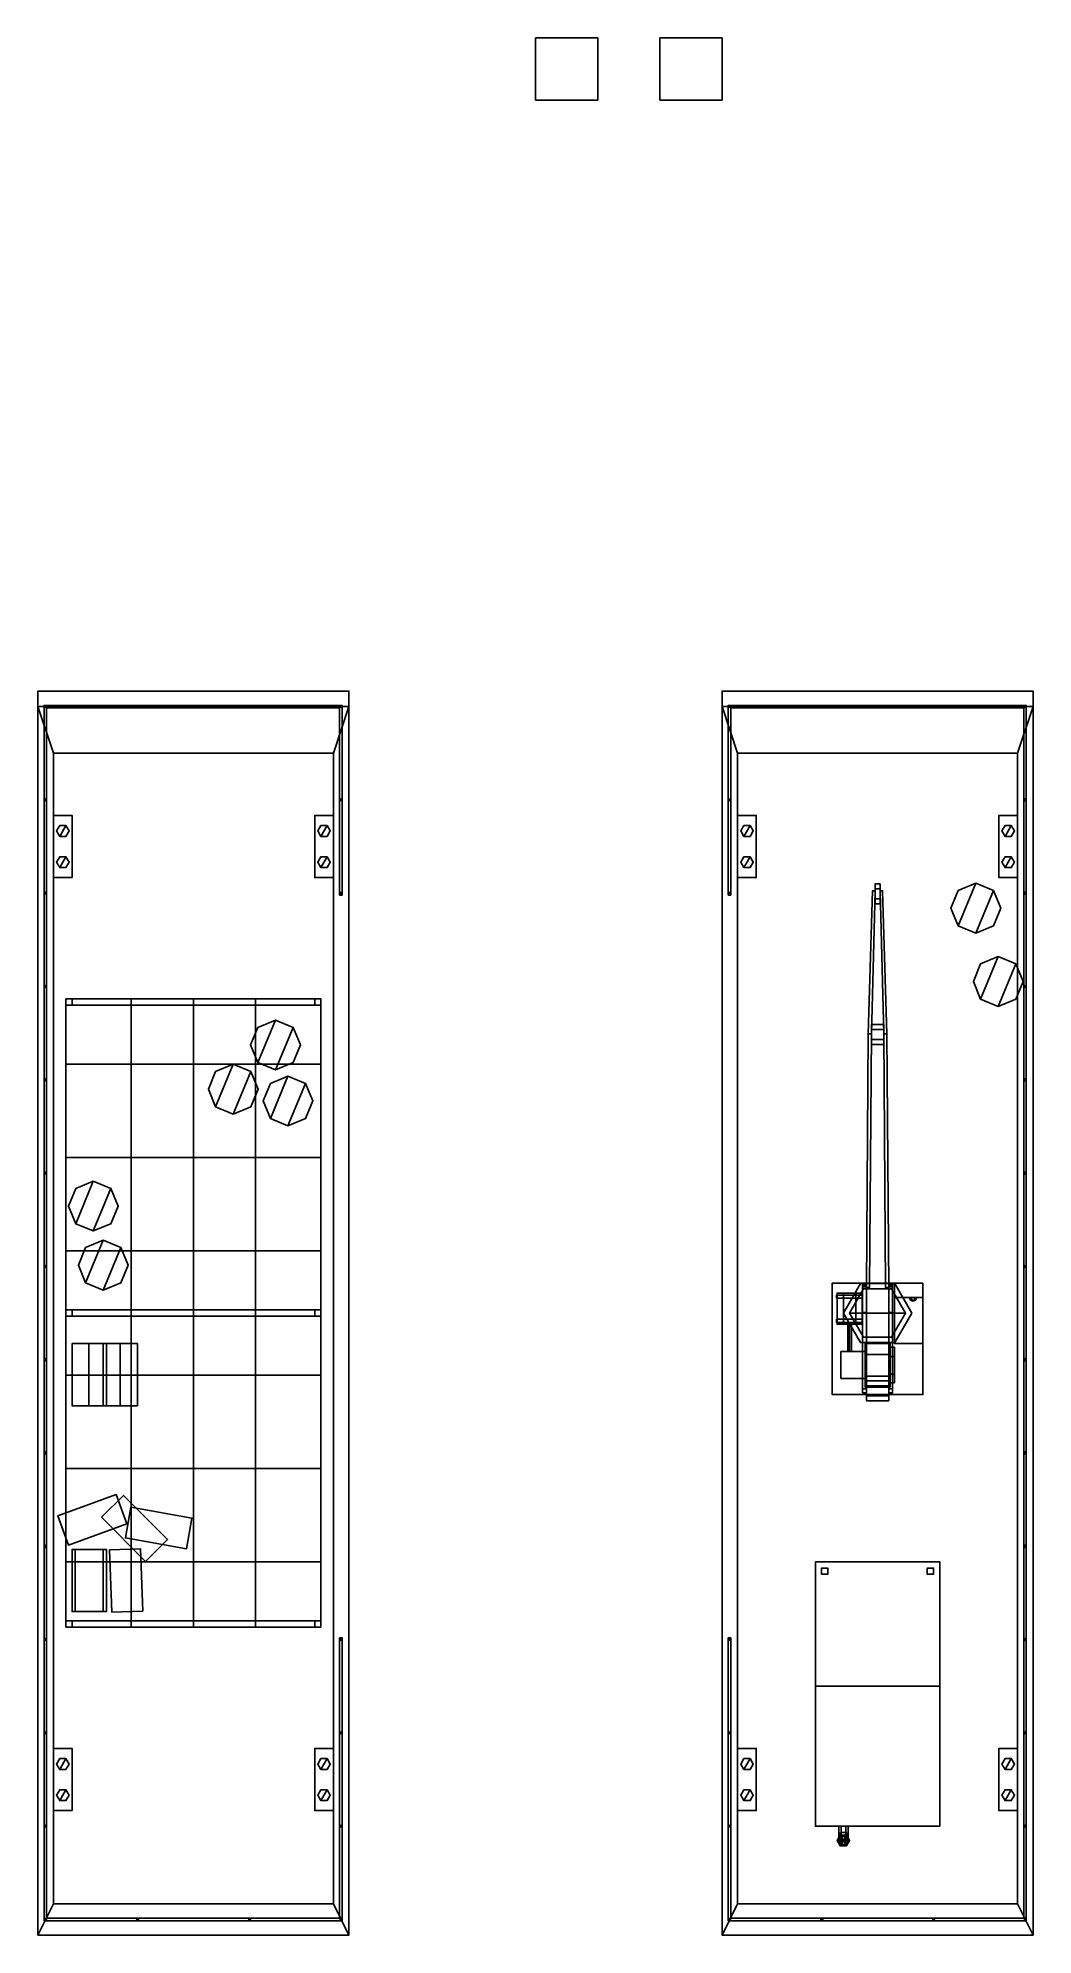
# Model space of a CAD drawing. Header units: millimetres. Extents: x -8 to 8, y -10 to 20.5.
import ezdxf

# ---------------------------------------------------------------- set-up
doc = ezdxf.new("R2010")
doc.units = ezdxf.units.MM
for name, color, linetype in [('barge2', 7, 'Continuous'), ('crane', 1, 'Continuous'), ('turret', 3, 'Continuous')]:
    doc.layers.add(name, color=color, linetype=linetype)

msp = doc.modelspace()

# ---------------------------------------------------------------- linework, layer by layer
for points in [[(1, 20.5, 1), (1, 20.5), (0, 20.5), (0, 20.5, 1)], [(1, 20.5), (1, 19.5), (0, 19.5), (0, 20.5)], [(0, 20.5), (0, 19.5), (0, 19.5, 1), (0, 20.5, 1)], [(0, 20.5, 1), (0, 19.5, 1), (1, 19.5, 1), (1, 20.5, 1)], [(1, 19.5, 1), (1, 19.5), (1, 20.5), (1, 20.5, 1)], [(3, 20.5), (3, 19.5), (2, 19.5), (2, 20.5)], [(2, 20.5), (2, 19.5), (3, 19.5), (3, 20.5)], [(0, 19.5, 1), (0, 19.5), (1, 19.5), (1, 19.5, 1)], [(3, 9.75), (3, -10), (3, -10, 1), (3, 10, 1)], [(3, 10, 1), (3, -10, 1), (8, -10, 1), (8, 10, 1)], [(8, 10, 1), (8, 9.75), (3, 9.75), (3, 10, 1)], [(3.1, 9.77, 2), (3.1, 6.72, 2), (3.14, 6.72, 2), (3.14, 9.73, 2)], [(3.14, 9.73, 2), (3.14, 6.72, 2), (3.1, 6.72, 2), (3.1, 9.77, 2)], [(7.85, 9.73, 2), (3.14, 9.73, 2), (3.1, 9.77, 2), (7.89, 9.77, 2)], [(7.89, 9.77, 2), (3.1, 9.77, 2), (3.14, 9.73, 2), (7.85, 9.73, 2)], [(3.11, 9.767, 1), (3.11, 9.733, 1), (3.11, 9.733, 2), (3.11, 9.767, 2)], [(3.14, 9.75, 1), (3.11, 9.767, 1), (3.11, 9.767, 2), (3.14, 9.75, 2)], [(4.62, 9.75, 1), (4.59, 9.767, 1), (4.59, 9.767, 2), (4.62, 9.75, 2)], [(4.59, 9.767, 1), (4.59, 9.733, 1), (4.59, 9.733, 2), (4.59, 9.767, 2)], [(6.39, 9.767, 1), (6.39, 9.733, 1), (6.39, 9.733, 2), (6.39, 9.767, 2)], [(6.42, 9.75, 1), (6.39, 9.767, 1), (6.39, 9.767, 2), (6.42, 9.75, 2)], [(7.85, 9.73, 2), (7.85, -9.73, 2), (7.89, -9.77, 2), (7.89, 9.77, 2)], [(7.89, 9.77, 2), (7.89, -9.77, 2), (7.85, -9.73, 2), (7.85, 9.73, 2)], [(7.89, 9.75, 1), (7.86, 9.767, 1), (7.86, 9.767, 2), (7.89, 9.75, 2)], [(7.86, 9.767, 1), (7.86, 9.733, 1), (7.86, 9.733, 2), (7.86, 9.767, 2)], [(8, -10, 1), (8, -10), (8, 9.75), (8, 10, 1)], [(3.25, 9, -1), (3.25, -9.5, -1), (3, -10), (3, 9.75)], [(8, 9.75), (7.75, 9, -1), (3.25, 9, -1), (3, 9.75)], [(3.11, 9.733, 1), (3.14, 9.75, 1), (3.14, 9.75, 2), (3.11, 9.733, 2)], [(4.59, 9.733, 1), (4.62, 9.75, 1), (4.62, 9.75, 2), (4.59, 9.733, 2)], [(6.39, 9.733, 1), (6.42, 9.75, 1), (6.42, 9.75, 2), (6.39, 9.733, 2)], [(8, -10), (7.75, -9.5, -1), (7.75, 9, -1), (8, 9.75)], [(7.86, 9.733, 1), (7.89, 9.75, 1), (7.89, 9.75, 2), (7.86, 9.733, 2)], [(7.75, 9, -1), (7.75, -9.5, -1), (3.25, -9.5, -1), (3.25, 9, -1)], [(3.11, 8.267, 1), (3.11, 8.233, 1), (3.11, 8.233, 2), (3.11, 8.267, 2)], [(3.14, 8.25, 1), (3.11, 8.267, 1), (3.11, 8.267, 2), (3.14, 8.25, 2)], [(3.11, 8.233, 1), (3.14, 8.25, 1), (3.14, 8.25, 2), (3.11, 8.233, 2)], [(7.89, 8.25, 1), (7.86, 8.267, 1), (7.86, 8.267, 2), (7.89, 8.25, 2)], [(7.86, 8.267, 1), (7.86, 8.233, 1), (7.86, 8.233, 2), (7.86, 8.267, 2)], [(7.86, 8.233, 1), (7.89, 8.25, 1), (7.89, 8.25, 2), (7.86, 8.233, 2)], [(3.25, 8, 1), (3.25, 7, 1), (3.25, 7, 1.1), (3.25, 8, 1.1)], [(3.25, 8, 1.1), (3.25, 7, 1.1), (3.55, 7, 1.1), (3.55, 8, 1.1)], [(3.55, 8, 1.1), (3.55, 8, 1), (3.25, 8, 1), (3.25, 8, 1.1)], [(3.55, 7, 1.1), (3.55, 7, 1), (3.55, 8, 1), (3.55, 8, 1.1)], [(7.75, 8, 1.1), (7.75, 8, 1), (7.45, 8, 1), (7.45, 8, 1.1)], [(7.45, 8, 1), (7.45, 7, 1), (7.45, 7, 1.1), (7.45, 8, 1.1)], [(7.45, 8, 1.1), (7.45, 7, 1.1), (7.75, 7, 1.1), (7.75, 8, 1.1)], [(7.75, 7, 1.1), (7.75, 7, 1), (7.75, 8, 1), (7.75, 8, 1.1)], [(3.35, 7.837, 1.1), (3.3, 7.75, 1.1), (3.3, 7.75, 1.4), (3.35, 7.837, 1.4)], [(3.35, 7.837, 1.4), (3.3, 7.75, 1.4), (3.35, 7.663, 1.4), (3.45, 7.837, 1.4)], [(3.3, 7.75, 1.1), (3.35, 7.663, 1.1), (3.35, 7.663, 1.4), (3.3, 7.75, 1.4)], [(3.45, 7.837, 1.1), (3.35, 7.837, 1.1), (3.35, 7.837, 1.4), (3.45, 7.837, 1.4)], [(3.45, 7.837, 1.4), (3.35, 7.663, 1.4), (3.45, 7.663, 1.4), (3.5, 7.75, 1.4)], [(3.35, 7.663, 1.1), (3.45, 7.663, 1.1), (3.45, 7.663, 1.4), (3.35, 7.663, 1.4)], [(3.5, 7.75, 1.1), (3.45, 7.837, 1.1), (3.45, 7.837, 1.4), (3.5, 7.75, 1.4)], [(3.45, 7.663, 1.1), (3.5, 7.75, 1.1), (3.5, 7.75, 1.4), (3.45, 7.663, 1.4)], [(7.55, 7.837, 1.1), (7.5, 7.75, 1.1), (7.5, 7.75, 1.4), (7.55, 7.837, 1.4)], [(7.55, 7.837, 1.4), (7.5, 7.75, 1.4), (7.55, 7.663, 1.4), (7.65, 7.837, 1.4)], [(7.5, 7.75, 1.1), (7.55, 7.663, 1.1), (7.55, 7.663, 1.4), (7.5, 7.75, 1.4)], [(7.65, 7.837, 1.1), (7.55, 7.837, 1.1), (7.55, 7.837, 1.4), (7.65, 7.837, 1.4)], [(7.65, 7.837, 1.4), (7.55, 7.663, 1.4), (7.65, 7.663, 1.4), (7.7, 7.75, 1.4)], [(7.55, 7.663, 1.1), (7.65, 7.663, 1.1), (7.65, 7.663, 1.4), (7.55, 7.663, 1.4)], [(7.7, 7.75, 1.1), (7.65, 7.837, 1.1), (7.65, 7.837, 1.4), (7.7, 7.75, 1.4)], [(7.65, 7.663, 1.1), (7.7, 7.75, 1.1), (7.7, 7.75, 1.4), (7.65, 7.663, 1.4)], [(3.35, 7.337, 1.1), (3.3, 7.25, 1.1), (3.3, 7.25, 1.4), (3.35, 7.337, 1.4)], [(3.35, 7.337, 1.4), (3.3, 7.25, 1.4), (3.35, 7.163, 1.4), (3.45, 7.337, 1.4)], [(3.45, 7.337, 1.1), (3.35, 7.337, 1.1), (3.35, 7.337, 1.4), (3.45, 7.337, 1.4)], [(3.45, 7.337, 1.4), (3.35, 7.163, 1.4), (3.45, 7.163, 1.4), (3.5, 7.25, 1.4)], [(3.5, 7.25, 1.1), (3.45, 7.337, 1.1), (3.45, 7.337, 1.4), (3.5, 7.25, 1.4)], [(7.55, 7.337, 1.1), (7.5, 7.25, 1.1), (7.5, 7.25, 1.4), (7.55, 7.337, 1.4)], [(7.55, 7.337, 1.4), (7.5, 7.25, 1.4), (7.55, 7.163, 1.4), (7.65, 7.337, 1.4)], [(7.65, 7.337, 1.1), (7.55, 7.337, 1.1), (7.55, 7.337, 1.4), (7.65, 7.337, 1.4)], [(7.65, 7.337, 1.4), (7.55, 7.163, 1.4), (7.65, 7.163, 1.4), (7.7, 7.25, 1.4)], [(7.7, 7.25, 1.1), (7.65, 7.337, 1.1), (7.65, 7.337, 1.4), (7.7, 7.25, 1.4)], [(3.3, 7.25, 1.1), (3.35, 7.163, 1.1), (3.35, 7.163, 1.4), (3.3, 7.25, 1.4)], [(3.35, 7.163, 1.1), (3.45, 7.163, 1.1), (3.45, 7.163, 1.4), (3.35, 7.163, 1.4)], [(3.45, 7.163, 1.1), (3.5, 7.25, 1.1), (3.5, 7.25, 1.4), (3.45, 7.163, 1.4)], [(7.5, 7.25, 1.1), (7.55, 7.163, 1.1), (7.55, 7.163, 1.4), (7.5, 7.25, 1.4)], [(7.55, 7.163, 1.1), (7.65, 7.163, 1.1), (7.65, 7.163, 1.4), (7.55, 7.163, 1.4)], [(7.65, 7.163, 1.1), (7.7, 7.25, 1.1), (7.7, 7.25, 1.4), (7.65, 7.163, 1.4)], [(3.14, 6.75, 1), (3.11, 6.767, 1), (3.11, 6.767, 2), (3.14, 6.75, 2)], [(3.11, 6.767, 1), (3.11, 6.733, 1), (3.11, 6.733, 2), (3.11, 6.767, 2)], [(3.11, 6.733, 1), (3.14, 6.75, 1), (3.14, 6.75, 2), (3.11, 6.733, 2)], [(3.25, 7, 1.1), (3.25, 7, 1), (3.55, 7, 1), (3.55, 7, 1.1)], [(6.797, 6.793, 2), (6.68, 6.51, 2), (6.797, 6.227, 2), (7.08, 6.91, 2)], [(6.797, 6.793, 1), (6.68, 6.51, 1), (6.68, 6.51, 2), (6.797, 6.793, 2)], [(7.08, 6.91, 1), (6.797, 6.793, 1), (6.797, 6.793, 2), (7.08, 6.91, 2)], [(7.08, 6.91, 2), (6.797, 6.227, 2), (7.08, 6.11, 2), (7.363, 6.793, 2)], [(7.363, 6.793, 1), (7.08, 6.91, 1), (7.08, 6.91, 2), (7.363, 6.793, 2)], [(7.363, 6.793, 2), (7.08, 6.11, 2), (7.363, 6.227, 2), (7.48, 6.51, 2)], [(7.48, 6.51, 1), (7.363, 6.793, 1), (7.363, 6.793, 2), (7.48, 6.51, 2)], [(7.45, 7, 1.1), (7.45, 7, 1), (7.75, 7, 1), (7.75, 7, 1.1)], [(7.86, 6.767, 1), (7.86, 6.733, 1), (7.86, 6.733, 2), (7.86, 6.767, 2)], [(7.89, 6.75, 1), (7.86, 6.767, 1), (7.86, 6.767, 2), (7.89, 6.75, 2)], [(7.86, 6.733, 1), (7.89, 6.75, 1), (7.89, 6.75, 2), (7.86, 6.733, 2)], [(6.68, 6.51, 1), (6.797, 6.227, 1), (6.797, 6.227, 2), (6.68, 6.51, 2)], [(7.363, 6.227, 1), (7.48, 6.51, 1), (7.48, 6.51, 2), (7.363, 6.227, 2)], [(6.797, 6.227, 1), (7.08, 6.11, 1), (7.08, 6.11, 2), (6.797, 6.227, 2)], [(7.08, 6.11, 1), (7.363, 6.227, 1), (7.363, 6.227, 2), (7.08, 6.11, 2)], [(7.157, 5.613, 2), (7.04, 5.33, 2), (7.157, 5.047, 2), (7.44, 5.73, 2)], [(7.157, 5.613, 1), (7.04, 5.33, 1), (7.04, 5.33, 2), (7.157, 5.613, 2)], [(7.44, 5.73, 1), (7.157, 5.613, 1), (7.157, 5.613, 2), (7.44, 5.73, 2)], [(7.44, 5.73, 2), (7.157, 5.047, 2), (7.44, 4.93, 2), (7.723, 5.613, 2)], [(7.723, 5.613, 1), (7.44, 5.73, 1), (7.44, 5.73, 2), (7.723, 5.613, 2)], [(7.723, 5.613, 2), (7.44, 4.93, 2), (7.723, 5.047, 2), (7.84, 5.33, 2)], [(7.84, 5.33, 1), (7.723, 5.613, 1), (7.723, 5.613, 2), (7.84, 5.33, 2)], [(7.04, 5.33, 1), (7.157, 5.047, 1), (7.157, 5.047, 2), (7.04, 5.33, 2)], [(7.723, 5.047, 1), (7.84, 5.33, 1), (7.84, 5.33, 2), (7.723, 5.047, 2)], [(7.89, 5.25, 1), (7.86, 5.267, 1), (7.86, 5.267, 2), (7.89, 5.25, 2)], [(7.86, 5.267, 1), (7.86, 5.233, 1), (7.86, 5.233, 2), (7.86, 5.267, 2)], [(7.86, 5.233, 1), (7.89, 5.25, 1), (7.89, 5.25, 2), (7.86, 5.233, 2)], [(7.157, 5.047, 1), (7.44, 4.93, 1), (7.44, 4.93, 2), (7.157, 5.047, 2)], [(7.44, 4.93, 1), (7.723, 5.047, 1), (7.723, 5.047, 2), (7.44, 4.93, 2)], [(7.86, 3.767, 1), (7.86, 3.733, 1), (7.86, 3.733, 2), (7.86, 3.767, 2)], [(7.89, 3.75, 1), (7.86, 3.767, 1), (7.86, 3.767, 2), (7.89, 3.75, 2)], [(7.86, 3.733, 1), (7.89, 3.75, 1), (7.89, 3.75, 2), (7.86, 3.733, 2)], [(7.86, 2.267, 1), (7.86, 2.233, 1), (7.86, 2.233, 2), (7.86, 2.267, 2)], [(7.89, 2.25, 1), (7.86, 2.267, 1), (7.86, 2.267, 2), (7.89, 2.25, 2)], [(7.86, 2.233, 1), (7.89, 2.25, 1), (7.89, 2.25, 2), (7.86, 2.233, 2)], [(7.86, 0.767, 1), (7.86, 0.733, 1), (7.86, 0.733, 2), (7.86, 0.767, 2)], [(7.89, 0.75, 1), (7.86, 0.767, 1), (7.86, 0.767, 2), (7.89, 0.75, 2)], [(7.86, 0.733, 1), (7.89, 0.75, 1), (7.89, 0.75, 2), (7.86, 0.733, 2)], [(5.05, 0, 1.1), (5.95, 0, 1.1), (5.725, 0.39, 1.1), (5.275, 0.39, 1.1)], [(5.275, 0.39, 1), (5.05, 0, 1), (5.05, 0, 1.1), (5.275, 0.39, 1.1)], [(5.725, 0.39, 1), (5.275, 0.39, 1), (5.275, 0.39, 1.1), (5.725, 0.39, 1.1)], [(5.95, 0, 1), (5.725, 0.39, 1), (5.725, 0.39, 1.1), (5.95, 0, 1.1)], [(5.275, -0.39, 1.1), (5.725, -0.39, 1.1), (5.95, 0, 1.1), (5.05, 0, 1.1)], [(5.05, 0, 1), (5.275, -0.39, 1), (5.275, -0.39, 1.1), (5.05, 0, 1.1)], [(5.725, -0.39, 1), (5.95, 0, 1), (5.95, 0, 1.1), (5.725, -0.39, 1.1)], [(5.275, -0.39, 1), (5.725, -0.39, 1), (5.725, -0.39, 1.1), (5.275, -0.39, 1.1)], [(7.89, -0.75, 1), (7.86, -0.733, 1), (7.86, -0.733, 2), (7.89, -0.75, 2)], [(7.86, -0.733, 1), (7.86, -0.767, 1), (7.86, -0.767, 2), (7.86, -0.733, 2)], [(7.86, -0.767, 1), (7.89, -0.75, 1), (7.89, -0.75, 2), (7.86, -0.767, 2)], [(7.86, -2.233, 1), (7.86, -2.267, 1), (7.86, -2.267, 2), (7.86, -2.233, 2)], [(7.89, -2.25, 1), (7.86, -2.233, 1), (7.86, -2.233, 2), (7.89, -2.25, 2)], [(7.86, -2.267, 1), (7.89, -2.25, 1), (7.89, -2.25, 2), (7.86, -2.267, 2)], [(7.89, -3.75, 1), (7.86, -3.733, 1), (7.86, -3.733, 2), (7.89, -3.75, 2)], [(7.86, -3.733, 1), (7.86, -3.767, 1), (7.86, -3.767, 2), (7.86, -3.733, 2)], [(7.86, -3.767, 1), (7.89, -3.75, 1), (7.89, -3.75, 2), (7.86, -3.767, 2)], [(4.5, -4, 3.25), (4.5, -6, 3.25), (6.5, -6, 3.25), (6.5, -4, 3.25)], [(6.5, -4, 3.25), (6.5, -6, 3.25), (4.5, -6, 3.25), (4.5, -4, 3.25)], [(4.6, -4.1, 1), (4.6, -4.2, 1), (4.6, -4.2, 3.25), (4.6, -4.1, 3.25)], [(4.7, -4.1, 3.25), (4.7, -4.1, 1), (4.6, -4.1, 1), (4.6, -4.1, 3.25)], [(4.6, -4.2, 3.25), (4.6, -4.2, 1), (4.7, -4.2, 1), (4.7, -4.2, 3.25)], [(4.7, -4.2, 3.25), (4.7, -4.2, 1), (4.7, -4.1, 1), (4.7, -4.1, 3.25)], [(6.4, -4.1, 3.25), (6.4, -4.1, 1), (6.3, -4.1, 1), (6.3, -4.1, 3.25)], [(6.3, -4.1, 1), (6.3, -4.2, 1), (6.3, -4.2, 3.25), (6.3, -4.1, 3.25)], [(6.3, -4.2, 3.25), (6.3, -4.2, 1), (6.4, -4.2, 1), (6.4, -4.2, 3.25)], [(6.4, -4.2, 3.25), (6.4, -4.2, 1), (6.4, -4.1, 1), (6.4, -4.1, 3.25)], [(3.1, -5.22, 2), (3.1, -9.77, 2), (3.14, -9.73, 2), (3.14, -5.22, 2)], [(3.14, -5.22, 2), (3.14, -9.73, 2), (3.1, -9.77, 2), (3.1, -5.22, 2)], [(3.14, -5.25, 1), (3.11, -5.233, 1), (3.11, -5.233, 2), (3.14, -5.25, 2)], [(3.11, -5.233, 1), (3.11, -5.267, 1), (3.11, -5.267, 2), (3.11, -5.233, 2)], [(3.11, -5.267, 1), (3.14, -5.25, 1), (3.14, -5.25, 2), (3.11, -5.267, 2)], [(7.86, -5.233, 1), (7.86, -5.267, 1), (7.86, -5.267, 2), (7.86, -5.233, 2)], [(7.89, -5.25, 1), (7.86, -5.233, 1), (7.86, -5.233, 2), (7.89, -5.25, 2)], [(7.86, -5.267, 1), (7.89, -5.25, 1), (7.89, -5.25, 2), (7.86, -5.267, 2)], [(4.5, -6, 1), (4.5, -8.25, 1), (4.5, -8.25, 3), (4.5, -6, 3.25)], [(4.5, -6, 3.25), (4.5, -8.25, 3), (6.5, -8.25, 3), (6.5, -6, 3.25)], [(6.5, -6, 3.25), (6.5, -6, 1), (4.5, -6, 1), (4.5, -6, 3.25)], [(6.5, -8.25, 3), (6.5, -8.25, 1), (6.5, -6, 1), (6.5, -6, 3.25)], [(3.11, -6.733, 1), (3.11, -6.767, 1), (3.11, -6.767, 2), (3.11, -6.733, 2)], [(3.14, -6.75, 1), (3.11, -6.733, 1), (3.11, -6.733, 2), (3.14, -6.75, 2)], [(3.11, -6.767, 1), (3.14, -6.75, 1), (3.14, -6.75, 2), (3.11, -6.767, 2)], [(3.55, -7, 1.1), (3.55, -7, 1), (3.25, -7, 1), (3.25, -7, 1.1)], [(3.25, -7, 1), (3.25, -8, 1), (3.25, -8, 1.1), (3.25, -7, 1.1)], [(3.25, -7, 1.1), (3.25, -8, 1.1), (3.55, -8, 1.1), (3.55, -7, 1.1)], [(3.55, -8, 1.1), (3.55, -8, 1), (3.55, -7, 1), (3.55, -7, 1.1)], [(7.45, -7, 1), (7.45, -8, 1), (7.45, -8, 1.1), (7.45, -7, 1.1)], [(7.75, -7, 1.1), (7.75, -7, 1), (7.45, -7, 1), (7.45, -7, 1.1)], [(7.45, -7, 1.1), (7.45, -8, 1.1), (7.75, -8, 1.1), (7.75, -7, 1.1)], [(7.75, -8, 1.1), (7.75, -8, 1), (7.75, -7, 1), (7.75, -7, 1.1)], [(7.89, -6.75, 1), (7.86, -6.733, 1), (7.86, -6.733, 2), (7.89, -6.75, 2)], [(7.86, -6.733, 1), (7.86, -6.767, 1), (7.86, -6.767, 2), (7.86, -6.733, 2)], [(7.86, -6.767, 1), (7.89, -6.75, 1), (7.89, -6.75, 2), (7.86, -6.767, 2)], [(3.35, -7.163, 1.1), (3.3, -7.25, 1.1), (3.3, -7.25, 1.4), (3.35, -7.163, 1.4)], [(3.35, -7.163, 1.4), (3.3, -7.25, 1.4), (3.35, -7.337, 1.4), (3.45, -7.163, 1.4)], [(3.3, -7.25, 1.1), (3.35, -7.337, 1.1), (3.35, -7.337, 1.4), (3.3, -7.25, 1.4)], [(3.45, -7.163, 1.1), (3.35, -7.163, 1.1), (3.35, -7.163, 1.4), (3.45, -7.163, 1.4)], [(3.45, -7.163, 1.4), (3.35, -7.337, 1.4), (3.45, -7.337, 1.4), (3.5, -7.25, 1.4)], [(3.5, -7.25, 1.1), (3.45, -7.163, 1.1), (3.45, -7.163, 1.4), (3.5, -7.25, 1.4)], [(3.45, -7.337, 1.1), (3.5, -7.25, 1.1), (3.5, -7.25, 1.4), (3.45, -7.337, 1.4)], [(7.55, -7.163, 1.1), (7.5, -7.25, 1.1), (7.5, -7.25, 1.4), (7.55, -7.163, 1.4)], [(7.55, -7.163, 1.4), (7.5, -7.25, 1.4), (7.55, -7.337, 1.4), (7.65, -7.163, 1.4)], [(7.5, -7.25, 1.1), (7.55, -7.337, 1.1), (7.55, -7.337, 1.4), (7.5, -7.25, 1.4)], [(7.65, -7.163, 1.1), (7.55, -7.163, 1.1), (7.55, -7.163, 1.4), (7.65, -7.163, 1.4)], [(7.65, -7.163, 1.4), (7.55, -7.337, 1.4), (7.65, -7.337, 1.4), (7.7, -7.25, 1.4)], [(7.7, -7.25, 1.1), (7.65, -7.163, 1.1), (7.65, -7.163, 1.4), (7.7, -7.25, 1.4)], [(7.65, -7.337, 1.1), (7.7, -7.25, 1.1), (7.7, -7.25, 1.4), (7.65, -7.337, 1.4)], [(3.35, -7.337, 1.1), (3.45, -7.337, 1.1), (3.45, -7.337, 1.4), (3.35, -7.337, 1.4)], [(7.55, -7.337, 1.1), (7.65, -7.337, 1.1), (7.65, -7.337, 1.4), (7.55, -7.337, 1.4)], [(3.35, -7.663, 1.1), (3.3, -7.75, 1.1), (3.3, -7.75, 1.4), (3.35, -7.663, 1.4)], [(3.35, -7.663, 1.4), (3.3, -7.75, 1.4), (3.35, -7.837, 1.4), (3.45, -7.663, 1.4)], [(3.3, -7.75, 1.1), (3.35, -7.837, 1.1), (3.35, -7.837, 1.4), (3.3, -7.75, 1.4)], [(3.45, -7.663, 1.1), (3.35, -7.663, 1.1), (3.35, -7.663, 1.4), (3.45, -7.663, 1.4)], [(3.45, -7.663, 1.4), (3.35, -7.837, 1.4), (3.45, -7.837, 1.4), (3.5, -7.75, 1.4)], [(3.35, -7.837, 1.1), (3.45, -7.837, 1.1), (3.45, -7.837, 1.4), (3.35, -7.837, 1.4)], [(3.5, -7.75, 1.1), (3.45, -7.663, 1.1), (3.45, -7.663, 1.4), (3.5, -7.75, 1.4)], [(3.45, -7.837, 1.1), (3.5, -7.75, 1.1), (3.5, -7.75, 1.4), (3.45, -7.837, 1.4)], [(7.55, -7.663, 1.1), (7.5, -7.75, 1.1), (7.5, -7.75, 1.4), (7.55, -7.663, 1.4)], [(7.55, -7.663, 1.4), (7.5, -7.75, 1.4), (7.55, -7.837, 1.4), (7.65, -7.663, 1.4)], [(7.5, -7.75, 1.1), (7.55, -7.837, 1.1), (7.55, -7.837, 1.4), (7.5, -7.75, 1.4)], [(7.65, -7.663, 1.1), (7.55, -7.663, 1.1), (7.55, -7.663, 1.4), (7.65, -7.663, 1.4)], [(7.65, -7.663, 1.4), (7.55, -7.837, 1.4), (7.65, -7.837, 1.4), (7.7, -7.75, 1.4)], [(7.55, -7.837, 1.1), (7.65, -7.837, 1.1), (7.65, -7.837, 1.4), (7.55, -7.837, 1.4)], [(7.7, -7.75, 1.1), (7.65, -7.663, 1.1), (7.65, -7.663, 1.4), (7.7, -7.75, 1.4)], [(7.65, -7.837, 1.1), (7.7, -7.75, 1.1), (7.7, -7.75, 1.4), (7.65, -7.837, 1.4)], [(3.11, -8.233, 1), (3.11, -8.267, 1), (3.11, -8.267, 2), (3.11, -8.233, 2)], [(3.14, -8.25, 1), (3.11, -8.233, 1), (3.11, -8.233, 2), (3.14, -8.25, 2)], [(3.25, -8, 1.1), (3.25, -8, 1), (3.55, -8, 1), (3.55, -8, 1.1)], [(7.45, -8, 1.1), (7.45, -8, 1), (7.75, -8, 1), (7.75, -8, 1.1)], [(7.89, -8.25, 1), (7.86, -8.233, 1), (7.86, -8.233, 2), (7.89, -8.25, 2)], [(7.86, -8.233, 1), (7.86, -8.267, 1), (7.86, -8.267, 2), (7.86, -8.233, 2)], [(3.11, -8.267, 1), (3.14, -8.25, 1), (3.14, -8.25, 2), (3.11, -8.267, 2)], [(4.5, -8.25, 3), (4.5, -8.25, 1), (6.5, -8.25, 1), (6.5, -8.25, 3)], [(4.9, -8.393, 3.57), (4.85, -8.48, 3.57), (4.95, -8.48, 3.72)], [(4.85, -8.48, 3.57), (4.9, -8.567, 3.57), (4.95, -8.48, 3.72)], [(4.913, -8.407, 2.765), (4.875, -8.38, 2.83), (4.875, -8.25, 2.83), (4.913, -8.25, 2.765)], [(4.875, -8.38, 2.83), (4.913, -8.353, 2.895), (4.913, -8.25, 2.895), (4.875, -8.25, 2.83)], [(4.875, -8.48, 2.93), (4.913, -8.415, 2.957), (4.913, -8.353, 2.895), (4.875, -8.38, 2.83)], [(4.913, -8.545, 2.903), (4.875, -8.48, 2.93), (4.875, -8.38, 2.83), (4.913, -8.407, 2.765)], [(4.913, -8.415, 2.957), (4.875, -8.48, 2.93), (4.875, -8.48, 3.52), (4.913, -8.415, 3.52)], [(4.875, -8.48, 2.93), (4.913, -8.545, 2.903), (4.913, -8.545, 3.52), (4.875, -8.48, 3.52)], [(5, -8.393, 3.57), (4.9, -8.393, 3.57), (4.95, -8.48, 3.72)], [(4.9, -8.567, 3.57), (5, -8.567, 3.57), (4.95, -8.48, 3.72)], [(4.987, -8.407, 2.765), (4.913, -8.407, 2.765), (4.913, -8.25, 2.765), (4.987, -8.25, 2.765)], [(4.913, -8.353, 2.895), (4.987, -8.353, 2.895), (4.987, -8.25, 2.895), (4.913, -8.25, 2.895)], [(4.913, -8.415, 2.957), (4.987, -8.415, 2.957), (4.987, -8.353, 2.895), (4.913, -8.353, 2.895)], [(4.987, -8.545, 2.903), (4.913, -8.545, 2.903), (4.913, -8.407, 2.765), (4.987, -8.407, 2.765)], [(4.987, -8.415, 2.957), (4.913, -8.415, 2.957), (4.913, -8.415, 3.52), (4.987, -8.415, 3.52)], [(5.05, -8.48, 3.57), (5, -8.393, 3.57), (4.95, -8.48, 3.72)], [(5, -8.567, 3.57), (5.05, -8.48, 3.57), (4.95, -8.48, 3.72)], [(5.025, -8.38, 2.83), (4.987, -8.407, 2.765), (4.987, -8.25, 2.765), (5.025, -8.25, 2.83)], [(4.987, -8.353, 2.895), (5.025, -8.38, 2.83), (5.025, -8.25, 2.83), (4.987, -8.25, 2.895)], [(4.987, -8.415, 2.957), (5.025, -8.48, 2.93), (5.025, -8.38, 2.83), (4.987, -8.353, 2.895)], [(5.025, -8.48, 2.93), (4.987, -8.545, 2.903), (4.987, -8.407, 2.765), (5.025, -8.38, 2.83)], [(5.025, -8.48, 2.93), (4.987, -8.415, 2.957), (4.987, -8.415, 3.52), (5.025, -8.48, 3.52)], [(4.987, -8.545, 2.903), (5.025, -8.48, 2.93), (5.025, -8.48, 3.52), (4.987, -8.545, 3.52)], [(7.86, -8.267, 1), (7.89, -8.25, 1), (7.89, -8.25, 2), (7.86, -8.267, 2)], [(4.913, -8.545, 2.903), (4.987, -8.545, 2.903), (4.987, -8.545, 3.52), (4.913, -8.545, 3.52)], [(3, -10), (3.25, -9.5, -1), (7.75, -9.5, -1), (8, -10)], [(7.85, -9.73, 2), (3.14, -9.73, 2), (3.1, -9.77, 2), (7.89, -9.77, 2)], [(7.89, -9.77, 2), (3.1, -9.77, 2), (3.14, -9.73, 2), (7.85, -9.73, 2)], [(3.11, -9.733, 1), (3.11, -9.767, 1), (3.11, -9.767, 2), (3.11, -9.733, 2)], [(3.14, -9.75, 1), (3.11, -9.733, 1), (3.11, -9.733, 2), (3.14, -9.75, 2)], [(3.11, -9.767, 1), (3.14, -9.75, 1), (3.14, -9.75, 2), (3.11, -9.767, 2)], [(4.59, -9.733, 1), (4.59, -9.767, 1), (4.59, -9.767, 2), (4.59, -9.733, 2)], [(4.62, -9.75, 1), (4.59, -9.733, 1), (4.59, -9.733, 2), (4.62, -9.75, 2)], [(4.59, -9.767, 1), (4.62, -9.75, 1), (4.62, -9.75, 2), (4.59, -9.767, 2)], [(6.42, -9.75, 1), (6.39, -9.733, 1), (6.39, -9.733, 2), (6.42, -9.75, 2)], [(6.39, -9.733, 1), (6.39, -9.767, 1), (6.39, -9.767, 2), (6.39, -9.733, 2)], [(6.39, -9.767, 1), (6.42, -9.75, 1), (6.42, -9.75, 2), (6.39, -9.767, 2)], [(7.89, -9.75, 1), (7.86, -9.733, 1), (7.86, -9.733, 2), (7.89, -9.75, 2)], [(7.86, -9.733, 1), (7.86, -9.767, 1), (7.86, -9.767, 2), (7.86, -9.733, 2)], [(7.86, -9.767, 1), (7.89, -9.75, 1), (7.89, -9.75, 2), (7.86, -9.767, 2)], [(3, -10, 1), (3, -10), (8, -10), (8, -10, 1)]]:
    msp.add_3dface(points)
at = {"layer": 'barge2'}
for points in [[(-3, 10, 1), (-3, 9.75), (-8, 9.75), (-8, 10, 1)], [(-8, 9.75), (-8, -10), (-8, -10, 1), (-8, 10, 1)], [(-8, 10, 1), (-8, -10, 1), (-3, -10, 1), (-3, 10, 1)], [(-7.9, 9.77, 2), (-7.9, -9.77, 2), (-7.86, -9.73, 2), (-7.86, 9.73, 2)], [(-7.86, 9.73, 2), (-7.86, -9.73, 2), (-7.9, -9.77, 2), (-7.9, 9.77, 2)], [(-3.11, 9.77, 2), (-7.9, 9.77, 2), (-7.86, 9.73, 2), (-3.15, 9.73, 2)], [(-3.15, 9.73, 2), (-7.86, 9.73, 2), (-7.9, 9.77, 2), (-3.11, 9.77, 2)], [(-7.86, 9.75, 1), (-7.89, 9.767, 1), (-7.89, 9.767, 2), (-7.86, 9.75, 2)], [(-7.89, 9.767, 1), (-7.89, 9.733, 1), (-7.89, 9.733, 2), (-7.89, 9.767, 2)], [(-6.41, 9.767, 1), (-6.41, 9.733, 1), (-6.41, 9.733, 2), (-6.41, 9.767, 2)], [(-6.38, 9.75, 1), (-6.41, 9.767, 1), (-6.41, 9.767, 2), (-6.38, 9.75, 2)], [(-4.58, 9.75, 1), (-4.61, 9.767, 1), (-4.61, 9.767, 2), (-4.58, 9.75, 2)], [(-4.61, 9.767, 1), (-4.61, 9.733, 1), (-4.61, 9.733, 2), (-4.61, 9.767, 2)], [(-3.15, 9.73, 2), (-3.15, 6.72, 2), (-3.11, 6.72, 2), (-3.11, 9.77, 2)], [(-3.11, 9.77, 2), (-3.11, 6.72, 2), (-3.15, 6.72, 2), (-3.15, 9.73, 2)], [(-3.11, 9.75, 1), (-3.14, 9.767, 1), (-3.14, 9.767, 2), (-3.11, 9.75, 2)], [(-3.14, 9.767, 1), (-3.14, 9.733, 1), (-3.14, 9.733, 2), (-3.14, 9.767, 2)], [(-3, -10, 1), (-3, -10), (-3, 9.75), (-3, 10, 1)], [(-3, 9.75), (-3.25, 9, -1), (-7.75, 9, -1), (-8, 9.75)], [(-7.75, 9, -1), (-7.75, -9.5, -1), (-8, -10), (-8, 9.75)], [(-7.89, 9.733, 1), (-7.86, 9.75, 1), (-7.86, 9.75, 2), (-7.89, 9.733, 2)], [(-6.41, 9.733, 1), (-6.38, 9.75, 1), (-6.38, 9.75, 2), (-6.41, 9.733, 2)], [(-4.61, 9.733, 1), (-4.58, 9.75, 1), (-4.58, 9.75, 2), (-4.61, 9.733, 2)], [(-3, -10), (-3.25, -9.5, -1), (-3.25, 9, -1), (-3, 9.75)], [(-3.14, 9.733, 1), (-3.11, 9.75, 1), (-3.11, 9.75, 2), (-3.14, 9.733, 2)], [(-3.25, 9, -1), (-3.25, -9.5, -1), (-7.75, -9.5, -1), (-7.75, 9, -1)], [(-7.86, 8.25, 1), (-7.89, 8.267, 1), (-7.89, 8.267, 2), (-7.86, 8.25, 2)], [(-7.89, 8.267, 1), (-7.89, 8.233, 1), (-7.89, 8.233, 2), (-7.89, 8.267, 2)], [(-7.89, 8.233, 1), (-7.86, 8.25, 1), (-7.86, 8.25, 2), (-7.89, 8.233, 2)], [(-3.11, 8.25, 1), (-3.14, 8.267, 1), (-3.14, 8.267, 2), (-3.11, 8.25, 2)], [(-3.14, 8.267, 1), (-3.14, 8.233, 1), (-3.14, 8.233, 2), (-3.14, 8.267, 2)], [(-3.14, 8.233, 1), (-3.11, 8.25, 1), (-3.11, 8.25, 2), (-3.14, 8.233, 2)], [(-7.45, 8, 1.1), (-7.45, 8, 1), (-7.75, 8, 1), (-7.75, 8, 1.1)], [(-7.75, 8, 1), (-7.75, 7, 1), (-7.75, 7, 1.1), (-7.75, 8, 1.1)], [(-7.75, 8, 1.1), (-7.75, 7, 1.1), (-7.45, 7, 1.1), (-7.45, 8, 1.1)], [(-7.45, 7, 1.1), (-7.45, 7, 1), (-7.45, 8, 1), (-7.45, 8, 1.1)], [(-3.55, 8, 1), (-3.55, 7, 1), (-3.55, 7, 1.1), (-3.55, 8, 1.1)], [(-3.25, 8, 1.1), (-3.25, 8, 1), (-3.55, 8, 1), (-3.55, 8, 1.1)], [(-3.55, 8, 1.1), (-3.55, 7, 1.1), (-3.25, 7, 1.1), (-3.25, 8, 1.1)], [(-3.25, 7, 1.1), (-3.25, 7, 1), (-3.25, 8, 1), (-3.25, 8, 1.1)], [(-7.65, 7.837, 1.1), (-7.7, 7.75, 1.1), (-7.7, 7.75, 1.4), (-7.65, 7.837, 1.4)], [(-7.65, 7.837, 1.4), (-7.7, 7.75, 1.4), (-7.65, 7.663, 1.4), (-7.55, 7.837, 1.4)], [(-7.7, 7.75, 1.1), (-7.65, 7.663, 1.1), (-7.65, 7.663, 1.4), (-7.7, 7.75, 1.4)], [(-7.55, 7.837, 1.1), (-7.65, 7.837, 1.1), (-7.65, 7.837, 1.4), (-7.55, 7.837, 1.4)], [(-7.55, 7.837, 1.4), (-7.65, 7.663, 1.4), (-7.55, 7.663, 1.4), (-7.5, 7.75, 1.4)], [(-7.65, 7.663, 1.1), (-7.55, 7.663, 1.1), (-7.55, 7.663, 1.4), (-7.65, 7.663, 1.4)], [(-7.5, 7.75, 1.1), (-7.55, 7.837, 1.1), (-7.55, 7.837, 1.4), (-7.5, 7.75, 1.4)], [(-7.55, 7.663, 1.1), (-7.5, 7.75, 1.1), (-7.5, 7.75, 1.4), (-7.55, 7.663, 1.4)], [(-3.45, 7.837, 1.1), (-3.5, 7.75, 1.1), (-3.5, 7.75, 1.4), (-3.45, 7.837, 1.4)], [(-3.45, 7.837, 1.4), (-3.5, 7.75, 1.4), (-3.45, 7.663, 1.4), (-3.35, 7.837, 1.4)], [(-3.5, 7.75, 1.1), (-3.45, 7.663, 1.1), (-3.45, 7.663, 1.4), (-3.5, 7.75, 1.4)], [(-3.35, 7.837, 1.1), (-3.45, 7.837, 1.1), (-3.45, 7.837, 1.4), (-3.35, 7.837, 1.4)], [(-3.35, 7.837, 1.4), (-3.45, 7.663, 1.4), (-3.35, 7.663, 1.4), (-3.3, 7.75, 1.4)], [(-3.45, 7.663, 1.1), (-3.35, 7.663, 1.1), (-3.35, 7.663, 1.4), (-3.45, 7.663, 1.4)], [(-3.3, 7.75, 1.1), (-3.35, 7.837, 1.1), (-3.35, 7.837, 1.4), (-3.3, 7.75, 1.4)], [(-3.35, 7.663, 1.1), (-3.3, 7.75, 1.1), (-3.3, 7.75, 1.4), (-3.35, 7.663, 1.4)], [(-7.65, 7.337, 1.1), (-7.7, 7.25, 1.1), (-7.7, 7.25, 1.4), (-7.65, 7.337, 1.4)], [(-7.65, 7.337, 1.4), (-7.7, 7.25, 1.4), (-7.65, 7.163, 1.4), (-7.55, 7.337, 1.4)], [(-7.55, 7.337, 1.1), (-7.65, 7.337, 1.1), (-7.65, 7.337, 1.4), (-7.55, 7.337, 1.4)], [(-7.55, 7.337, 1.4), (-7.65, 7.163, 1.4), (-7.55, 7.163, 1.4), (-7.5, 7.25, 1.4)], [(-7.5, 7.25, 1.1), (-7.55, 7.337, 1.1), (-7.55, 7.337, 1.4), (-7.5, 7.25, 1.4)], [(-3.45, 7.337, 1.1), (-3.5, 7.25, 1.1), (-3.5, 7.25, 1.4), (-3.45, 7.337, 1.4)], [(-3.45, 7.337, 1.4), (-3.5, 7.25, 1.4), (-3.45, 7.163, 1.4), (-3.35, 7.337, 1.4)], [(-3.35, 7.337, 1.1), (-3.45, 7.337, 1.1), (-3.45, 7.337, 1.4), (-3.35, 7.337, 1.4)], [(-3.35, 7.337, 1.4), (-3.45, 7.163, 1.4), (-3.35, 7.163, 1.4), (-3.3, 7.25, 1.4)], [(-3.3, 7.25, 1.1), (-3.35, 7.337, 1.1), (-3.35, 7.337, 1.4), (-3.3, 7.25, 1.4)], [(-7.7, 7.25, 1.1), (-7.65, 7.163, 1.1), (-7.65, 7.163, 1.4), (-7.7, 7.25, 1.4)], [(-7.65, 7.163, 1.1), (-7.55, 7.163, 1.1), (-7.55, 7.163, 1.4), (-7.65, 7.163, 1.4)], [(-7.55, 7.163, 1.1), (-7.5, 7.25, 1.1), (-7.5, 7.25, 1.4), (-7.55, 7.163, 1.4)], [(-3.5, 7.25, 1.1), (-3.45, 7.163, 1.1), (-3.45, 7.163, 1.4), (-3.5, 7.25, 1.4)], [(-3.45, 7.163, 1.1), (-3.35, 7.163, 1.1), (-3.35, 7.163, 1.4), (-3.45, 7.163, 1.4)], [(-3.35, 7.163, 1.1), (-3.3, 7.25, 1.1), (-3.3, 7.25, 1.4), (-3.35, 7.163, 1.4)], [(-7.89, 6.767, 1), (-7.89, 6.733, 1), (-7.89, 6.733, 2), (-7.89, 6.767, 2)], [(-7.86, 6.75, 1), (-7.89, 6.767, 1), (-7.89, 6.767, 2), (-7.86, 6.75, 2)], [(-7.89, 6.733, 1), (-7.86, 6.75, 1), (-7.86, 6.75, 2), (-7.89, 6.733, 2)], [(-7.75, 7, 1.1), (-7.75, 7, 1), (-7.45, 7, 1), (-7.45, 7, 1.1)], [(-3.55, 7, 1.1), (-3.55, 7, 1), (-3.25, 7, 1), (-3.25, 7, 1.1)], [(-3.14, 6.767, 1), (-3.14, 6.733, 1), (-3.14, 6.733, 2), (-3.14, 6.767, 2)], [(-3.11, 6.75, 1), (-3.14, 6.767, 1), (-3.14, 6.767, 2), (-3.11, 6.75, 2)], [(-3.14, 6.733, 1), (-3.11, 6.75, 1), (-3.11, 6.75, 2), (-3.14, 6.733, 2)], [(-7.89, 5.267, 1), (-7.89, 5.233, 1), (-7.89, 5.233, 2), (-7.89, 5.267, 2)], [(-7.86, 5.25, 1), (-7.89, 5.267, 1), (-7.89, 5.267, 2), (-7.86, 5.25, 2)], [(-7.89, 5.233, 1), (-7.86, 5.25, 1), (-7.86, 5.25, 2), (-7.89, 5.233, 2)], [(-7.55, 5.05, 1), (-7.55, 4.95, 1), (-7.55, 4.95, 3.25), (-7.55, 5.05, 3.25)], [(-7.45, 5.05, 3.25), (-7.45, 5.05, 1), (-7.55, 5.05, 1), (-7.55, 5.05, 3.25)], [(-7.45, 4.95, 3.25), (-7.45, 5.05, 3.25), (-7.55, 5.05, 3.25), (-7.55, 4.95, 3.25)], [(-7.55, 4.95, 3.25), (-7.55, 4.95, 1), (-7.45, 4.95, 1), (-7.45, 4.95, 3.25)], [(-7.55, 4.95, 3.25), (-7.55, 4, 3.15), (-6.5, 4, 3.08), (-6.5, 4.95, 3.18)], [(-6.5, 4.95, 3.18), (-6.5, 4, 3.08), (-7.55, 4, 3.15), (-7.55, 4.95, 3.25)], [(-7.45, 4.95, 3.25), (-7.45, 4.95, 1), (-7.45, 5.05, 1), (-7.45, 5.05, 3.25)], [(-6.5, 5.05, 3.18), (-6.5, 4.95, 3.18), (-7.45, 4.95, 3.243), (-7.45, 5.05, 3.243)], [(-7.45, 5.05, 3.243), (-7.45, 4.95, 3.243), (-6.5, 4.95, 3.18), (-6.5, 5.05, 3.18)], [(-6.5, 5.05, 3.18), (-6.5, 4.95, 3.18), (-5.5, 4.95, 3.15), (-5.5, 5.05, 3.15)], [(-5.5, 5.05, 3.15), (-5.5, 4.95, 3.15), (-6.5, 4.95, 3.18), (-6.5, 5.05, 3.18)], [(-5.5, 4.95, 3.15), (-5.5, 4, 3.05), (-6.5, 4, 3.08), (-6.5, 4.95, 3.18)], [(-6.5, 4.95, 3.18), (-6.5, 4, 3.08), (-5.5, 4, 3.05), (-5.5, 4.95, 3.15)], [(-5.5, 5.05, 3.15), (-5.5, 4.95, 3.15), (-4.5, 4.95, 3.18), (-4.5, 5.05, 3.18)], [(-4.5, 5.05, 3.18), (-4.5, 4.95, 3.18), (-5.5, 4.95, 3.15), (-5.5, 5.05, 3.15)], [(-5.5, 4.95, 3.15), (-5.5, 4, 3.05), (-4.5, 4, 3.08), (-4.5, 4.95, 3.18)], [(-4.5, 4.95, 3.18), (-4.5, 4, 3.08), (-5.5, 4, 3.05), (-5.5, 4.95, 3.15)], [(-3.55, 5.05, 3.243), (-3.55, 4.95, 3.243), (-4.5, 4.95, 3.18), (-4.5, 5.05, 3.18)], [(-4.5, 5.05, 3.18), (-4.5, 4.95, 3.18), (-3.55, 4.95, 3.243), (-3.55, 5.05, 3.243)], [(-3.45, 4.95, 3.25), (-3.45, 4, 3.15), (-4.5, 4, 3.08), (-4.5, 4.95, 3.18)], [(-4.5, 4.95, 3.18), (-4.5, 4, 3.08), (-3.45, 4, 3.15), (-3.45, 4.95, 3.25)], [(-3.45, 5.05, 3.25), (-3.45, 5.05, 1), (-3.55, 5.05, 1), (-3.55, 5.05, 3.25)], [(-3.55, 5.05, 1), (-3.55, 4.95, 1), (-3.55, 4.95, 3.25), (-3.55, 5.05, 3.25)], [(-3.45, 4.95, 3.25), (-3.45, 5.05, 3.25), (-3.55, 5.05, 3.25), (-3.55, 4.95, 3.25)], [(-3.55, 4.95, 3.25), (-3.55, 4.95, 1), (-3.45, 4.95, 1), (-3.45, 4.95, 3.25)], [(-3.45, 4.95, 3.25), (-3.45, 4.95, 1), (-3.45, 5.05, 1), (-3.45, 5.05, 3.25)], [(-4.463, 4.593, 2), (-4.58, 4.31, 2), (-4.463, 4.027, 2), (-4.18, 4.71, 2)], [(-4.463, 4.593, 1), (-4.58, 4.31, 1), (-4.58, 4.31, 2), (-4.463, 4.593, 2)], [(-4.18, 4.71, 1), (-4.463, 4.593, 1), (-4.463, 4.593, 2), (-4.18, 4.71, 2)], [(-4.18, 4.71, 2), (-4.463, 4.027, 2), (-4.18, 3.91, 2), (-3.897, 4.593, 2)], [(-3.897, 4.593, 1), (-4.18, 4.71, 1), (-4.18, 4.71, 2), (-3.897, 4.593, 2)], [(-3.897, 4.593, 2), (-4.18, 3.91, 2), (-3.897, 4.027, 2), (-3.78, 4.31, 2)], [(-3.78, 4.31, 1), (-3.897, 4.593, 1), (-3.897, 4.593, 2), (-3.78, 4.31, 2)], [(-4.58, 4.31, 1), (-4.463, 4.027, 1), (-4.463, 4.027, 2), (-4.58, 4.31, 2)], [(-3.897, 4.027, 1), (-3.78, 4.31, 1), (-3.78, 4.31, 2), (-3.897, 4.027, 2)], [(-7.55, 4, 3.15), (-7.55, 2.5, 3.07), (-6.5, 2.5, 3), (-6.5, 4, 3.08)], [(-6.5, 4, 3.08), (-6.5, 2.5, 3), (-7.55, 2.5, 3.07), (-7.55, 4, 3.15)], [(-5.5, 4, 3.05), (-5.5, 2.5, 2.97), (-6.5, 2.5, 3), (-6.5, 4, 3.08)], [(-6.5, 4, 3.08), (-6.5, 2.5, 3), (-5.5, 2.5, 2.97), (-5.5, 4, 3.05)], [(-5.5, 4, 3.05), (-5.5, 2.5, 2.97), (-4.5, 2.5, 3), (-4.5, 4, 3.08)], [(-4.5, 4, 3.08), (-4.5, 2.5, 3), (-5.5, 2.5, 2.97), (-5.5, 4, 3.05)], [(-5.143, 3.883, 2), (-5.26, 3.6, 2), (-5.143, 3.317, 2), (-4.86, 4, 2)], [(-4.86, 4, 1), (-5.143, 3.883, 1), (-5.143, 3.883, 2), (-4.86, 4, 2)], [(-4.86, 4, 2), (-5.143, 3.317, 2), (-4.86, 3.2, 2), (-4.577, 3.883, 2)], [(-4.577, 3.883, 1), (-4.86, 4, 1), (-4.86, 4, 2), (-4.577, 3.883, 2)], [(-3.45, 4, 3.15), (-3.45, 2.5, 3.07), (-4.5, 2.5, 3), (-4.5, 4, 3.08)], [(-4.5, 4, 3.08), (-4.5, 2.5, 3), (-3.45, 2.5, 3.07), (-3.45, 4, 3.15)], [(-4.463, 4.027, 1), (-4.18, 3.91, 1), (-4.18, 3.91, 2), (-4.463, 4.027, 2)], [(-4.18, 3.91, 1), (-3.897, 4.027, 1), (-3.897, 4.027, 2), (-4.18, 3.91, 2)], [(-7.86, 3.75, 1), (-7.89, 3.767, 1), (-7.89, 3.767, 2), (-7.86, 3.75, 2)], [(-7.89, 3.767, 1), (-7.89, 3.733, 1), (-7.89, 3.733, 2), (-7.89, 3.767, 2)], [(-7.89, 3.733, 1), (-7.86, 3.75, 1), (-7.86, 3.75, 2), (-7.89, 3.733, 2)], [(-5.143, 3.883, 1), (-5.26, 3.6, 1), (-5.26, 3.6, 2), (-5.143, 3.883, 2)], [(-4.577, 3.883, 2), (-4.86, 3.2, 2), (-4.577, 3.317, 2), (-4.46, 3.6, 2)], [(-4.46, 3.6, 1), (-4.577, 3.883, 1), (-4.577, 3.883, 2), (-4.46, 3.6, 2)], [(-4.263, 3.693, 2), (-4.38, 3.41, 2), (-4.263, 3.127, 2), (-3.98, 3.81, 2)], [(-4.263, 3.693, 1), (-4.38, 3.41, 1), (-4.38, 3.41, 2), (-4.263, 3.693, 2)], [(-3.98, 3.81, 1), (-4.263, 3.693, 1), (-4.263, 3.693, 2), (-3.98, 3.81, 2)], [(-3.98, 3.81, 2), (-4.263, 3.127, 2), (-3.98, 3.01, 2), (-3.697, 3.693, 2)], [(-3.697, 3.693, 1), (-3.98, 3.81, 1), (-3.98, 3.81, 2), (-3.697, 3.693, 2)], [(-3.697, 3.693, 2), (-3.98, 3.01, 2), (-3.697, 3.127, 2), (-3.58, 3.41, 2)], [(-3.58, 3.41, 1), (-3.697, 3.693, 1), (-3.697, 3.693, 2), (-3.58, 3.41, 2)], [(-5.26, 3.6, 1), (-5.143, 3.317, 1), (-5.143, 3.317, 2), (-5.26, 3.6, 2)], [(-4.577, 3.317, 1), (-4.46, 3.6, 1), (-4.46, 3.6, 2), (-4.577, 3.317, 2)], [(-4.38, 3.41, 1), (-4.263, 3.127, 1), (-4.263, 3.127, 2), (-4.38, 3.41, 2)], [(-3.697, 3.127, 1), (-3.58, 3.41, 1), (-3.58, 3.41, 2), (-3.697, 3.127, 2)], [(-5.143, 3.317, 1), (-4.86, 3.2, 1), (-4.86, 3.2, 2), (-5.143, 3.317, 2)], [(-4.86, 3.2, 1), (-4.577, 3.317, 1), (-4.577, 3.317, 2), (-4.86, 3.2, 2)], [(-4.263, 3.127, 1), (-3.98, 3.01, 1), (-3.98, 3.01, 2), (-4.263, 3.127, 2)], [(-3.98, 3.01, 1), (-3.697, 3.127, 1), (-3.697, 3.127, 2), (-3.98, 3.01, 2)], [(-6.5, 1, 3.08), (-6.5, 2.5, 3), (-7.55, 2.5, 3.07), (-7.55, 1, 3.15)], [(-7.55, 1, 3.15), (-7.55, 2.5, 3.07), (-6.5, 2.5, 3), (-6.5, 1, 3.08)], [(-5.5, 1, 3.05), (-5.5, 2.5, 2.97), (-6.5, 2.5, 3), (-6.5, 1, 3.08)], [(-6.5, 1, 3.08), (-6.5, 2.5, 3), (-5.5, 2.5, 2.97), (-5.5, 1, 3.05)], [(-4.5, 1, 3.08), (-4.5, 2.5, 3), (-5.5, 2.5, 2.97), (-5.5, 1, 3.05)], [(-5.5, 1, 3.05), (-5.5, 2.5, 2.97), (-4.5, 2.5, 3), (-4.5, 1, 3.08)], [(-3.45, 1, 3.15), (-3.45, 2.5, 3.07), (-4.5, 2.5, 3), (-4.5, 1, 3.08)], [(-4.5, 1, 3.08), (-4.5, 2.5, 3), (-3.45, 2.5, 3.07), (-3.45, 1, 3.15)], [(-7.86, 2.25, 1), (-7.89, 2.267, 1), (-7.89, 2.267, 2), (-7.86, 2.25, 2)], [(-7.89, 2.267, 1), (-7.89, 2.233, 1), (-7.89, 2.233, 2), (-7.89, 2.267, 2)], [(-7.89, 2.233, 1), (-7.86, 2.25, 1), (-7.86, 2.25, 2), (-7.89, 2.233, 2)], [(-7.393, 2.003, 2), (-7.51, 1.72, 2), (-7.393, 1.437, 2), (-7.11, 2.12, 2)], [(-7.393, 2.003, 1), (-7.51, 1.72, 1), (-7.51, 1.72, 2), (-7.393, 2.003, 2)], [(-7.11, 2.12, 1), (-7.393, 2.003, 1), (-7.393, 2.003, 2), (-7.11, 2.12, 2)], [(-7.11, 2.12, 2), (-7.393, 1.437, 2), (-7.11, 1.32, 2), (-6.827, 2.003, 2)], [(-6.827, 2.003, 1), (-7.11, 2.12, 1), (-7.11, 2.12, 2), (-6.827, 2.003, 2)], [(-6.827, 2.003, 2), (-7.11, 1.32, 2), (-6.827, 1.437, 2), (-6.71, 1.72, 2)], [(-6.71, 1.72, 1), (-6.827, 2.003, 1), (-6.827, 2.003, 2), (-6.71, 1.72, 2)], [(-7.51, 1.72, 1), (-7.393, 1.437, 1), (-7.393, 1.437, 2), (-7.51, 1.72, 2)], [(-6.827, 1.437, 1), (-6.71, 1.72, 1), (-6.71, 1.72, 2), (-6.827, 1.437, 2)], [(-7.393, 1.437, 1), (-7.11, 1.32, 1), (-7.11, 1.32, 2), (-7.393, 1.437, 2)], [(-7.11, 1.32, 1), (-6.827, 1.437, 1), (-6.827, 1.437, 2), (-7.11, 1.32, 2)], [(-6.5, 0.05, 3.18), (-6.5, 1, 3.08), (-7.55, 1, 3.15), (-7.55, 0.05, 3.25)], [(-7.55, 0.05, 3.25), (-7.55, 1, 3.15), (-6.5, 1, 3.08), (-6.5, 0.05, 3.18)], [(-7.233, 1.053, 2), (-7.35, 0.77, 2), (-7.233, 0.487, 2), (-6.95, 1.17, 2)], [(-7.233, 1.053, 1), (-7.35, 0.77, 1), (-7.35, 0.77, 2), (-7.233, 1.053, 2)], [(-6.95, 1.17, 1), (-7.233, 1.053, 1), (-7.233, 1.053, 2), (-6.95, 1.17, 2)], [(-6.95, 1.17, 2), (-7.233, 0.487, 2), (-6.95, 0.37, 2), (-6.667, 1.053, 2)], [(-6.667, 1.053, 1), (-6.95, 1.17, 1), (-6.95, 1.17, 2), (-6.667, 1.053, 2)], [(-6.667, 1.053, 2), (-6.95, 0.37, 2), (-6.667, 0.487, 2), (-6.55, 0.77, 2)], [(-6.55, 0.77, 1), (-6.667, 1.053, 1), (-6.667, 1.053, 2), (-6.55, 0.77, 2)], [(-5.5, 0.05, 3.15), (-5.5, 1, 3.05), (-6.5, 1, 3.08), (-6.5, 0.05, 3.18)], [(-6.5, 0.05, 3.18), (-6.5, 1, 3.08), (-5.5, 1, 3.05), (-5.5, 0.05, 3.15)], [(-4.5, 0.05, 3.18), (-4.5, 1, 3.08), (-5.5, 1, 3.05), (-5.5, 0.05, 3.15)], [(-5.5, 0.05, 3.15), (-5.5, 1, 3.05), (-4.5, 1, 3.08), (-4.5, 0.05, 3.18)], [(-4.5, 0.05, 3.18), (-4.5, 1, 3.08), (-3.45, 1, 3.15), (-3.45, 0.05, 3.25)], [(-3.45, 0.05, 3.25), (-3.45, 1, 3.15), (-4.5, 1, 3.08), (-4.5, 0.05, 3.18)], [(-7.86, 0.75, 1), (-7.89, 0.767, 1), (-7.89, 0.767, 2), (-7.86, 0.75, 2)], [(-7.89, 0.767, 1), (-7.89, 0.733, 1), (-7.89, 0.733, 2), (-7.89, 0.767, 2)], [(-7.89, 0.733, 1), (-7.86, 0.75, 1), (-7.86, 0.75, 2), (-7.89, 0.733, 2)], [(-7.35, 0.77, 1), (-7.233, 0.487, 1), (-7.233, 0.487, 2), (-7.35, 0.77, 2)], [(-6.667, 0.487, 1), (-6.55, 0.77, 1), (-6.55, 0.77, 2), (-6.667, 0.487, 2)], [(-7.233, 0.487, 1), (-6.95, 0.37, 1), (-6.95, 0.37, 2), (-7.233, 0.487, 2)], [(-6.95, 0.37, 1), (-6.667, 0.487, 1), (-6.667, 0.487, 2), (-6.95, 0.37, 2)], [(-7.45, 0.05, 3.25), (-7.45, 0.05, 1), (-7.55, 0.05, 1), (-7.55, 0.05, 3.25)], [(-7.55, 0.05, 1), (-7.55, -0.05, 1), (-7.55, -0.05, 3.25), (-7.55, 0.05, 3.25)], [(-7.45, -0.05, 3.25), (-7.45, 0.05, 3.25), (-7.55, 0.05, 3.25), (-7.55, -0.05, 3.25)], [(-7.45, -0.05, 3.25), (-7.45, -0.05, 1), (-7.45, 0.05, 1), (-7.45, 0.05, 3.25)], [(-6.5, 0.05, 3.18), (-6.5, -0.05, 3.18), (-7.45, -0.05, 3.243), (-7.45, 0.05, 3.243)], [(-7.45, 0.05, 3.243), (-7.45, -0.05, 3.243), (-6.5, -0.05, 3.18), (-6.5, 0.05, 3.18)], [(-5.5, 0.05, 3.15), (-5.5, -0.05, 3.15), (-6.5, -0.05, 3.18), (-6.5, 0.05, 3.18)], [(-6.5, 0.05, 3.18), (-6.5, -0.05, 3.18), (-5.5, -0.05, 3.15), (-5.5, 0.05, 3.15)], [(-5.5, 0.05, 3.15), (-5.5, -0.05, 3.15), (-4.5, -0.05, 3.18), (-4.5, 0.05, 3.18)], [(-4.5, 0.05, 3.18), (-4.5, -0.05, 3.18), (-5.5, -0.05, 3.15), (-5.5, 0.05, 3.15)], [(-3.55, 0.05, 3.243), (-3.55, -0.05, 3.243), (-4.5, -0.05, 3.18), (-4.5, 0.05, 3.18)], [(-4.5, 0.05, 3.18), (-4.5, -0.05, 3.18), (-3.55, -0.05, 3.243), (-3.55, 0.05, 3.243)], [(-3.55, 0.05, 1), (-3.55, -0.05, 1), (-3.55, -0.05, 3.25), (-3.55, 0.05, 3.25)], [(-3.45, 0.05, 3.25), (-3.45, 0.05, 1), (-3.55, 0.05, 1), (-3.55, 0.05, 3.25)], [(-3.45, -0.05, 3.25), (-3.45, 0.05, 3.25), (-3.55, 0.05, 3.25), (-3.55, -0.05, 3.25)], [(-3.45, -0.05, 3.25), (-3.45, -0.05, 1), (-3.45, 0.05, 1), (-3.45, 0.05, 3.25)], [(-7.55, -0.05, 3.25), (-7.55, -0.05, 1), (-7.45, -0.05, 1), (-7.45, -0.05, 3.25)], [(-6.5, -0.05, 3.18), (-6.5, -1, 3.08), (-7.55, -1, 3.15), (-7.55, -0.05, 3.25)], [(-7.55, -0.05, 3.25), (-7.55, -1, 3.15), (-6.5, -1, 3.08), (-6.5, -0.05, 3.18)], [(-5.5, -0.05, 3.15), (-5.5, -1, 3.05), (-6.5, -1, 3.08), (-6.5, -0.05, 3.18)], [(-6.5, -0.05, 3.18), (-6.5, -1, 3.08), (-5.5, -1, 3.05), (-5.5, -0.05, 3.15)], [(-4.5, -0.05, 3.18), (-4.5, -1, 3.08), (-5.5, -1, 3.05), (-5.5, -0.05, 3.15)], [(-5.5, -0.05, 3.15), (-5.5, -1, 3.05), (-4.5, -1, 3.08), (-4.5, -0.05, 3.18)], [(-3.45, -0.05, 3.25), (-3.45, -1, 3.15), (-4.5, -1, 3.08), (-4.5, -0.05, 3.18)], [(-4.5, -0.05, 3.18), (-4.5, -1, 3.08), (-3.45, -1, 3.15), (-3.45, -0.05, 3.25)], [(-3.55, -0.05, 3.25), (-3.55, -0.05, 1), (-3.45, -0.05, 1), (-3.45, -0.05, 3.25)], [(-7.45, -0.49, 1), (-7.45, -1.49, 1), (-7.45, -1.49, 1.25), (-7.45, -0.49, 1.25)], [(-6.95, -0.49, 1.25), (-6.95, -0.49, 1), (-7.45, -0.49, 1), (-7.45, -0.49, 1.25)], [(-7.45, -0.49, 1.25), (-7.45, -1.49, 1.25), (-6.95, -1.49, 1.25), (-6.95, -0.49, 1.25)], [(-6.68, -0.49, 1.5), (-6.68, -0.49, 1.25), (-7.18, -0.49, 1.25), (-7.18, -0.49, 1.5)], [(-6.68, -0.49, 1.25), (-6.68, -1.49, 1.25), (-7.18, -1.49, 1.25), (-7.18, -0.49, 1.25)], [(-7.18, -0.49, 1.5), (-7.18, -1.49, 1.5), (-6.68, -1.49, 1.5), (-6.68, -0.49, 1.5)], [(-7.18, -0.49, 1.25), (-7.18, -1.49, 1.25), (-7.18, -1.49, 1.5), (-7.18, -0.49, 1.5)], [(-6.95, -1.49, 1.25), (-6.95, -1.49, 1), (-6.95, -0.49, 1), (-6.95, -0.49, 1.25)], [(-6.9, -0.49, 1.25), (-6.9, -1.49, 1.25), (-6.4, -1.49, 1.25), (-6.4, -0.49, 1.25)], [(-6.4, -0.49, 1.25), (-6.4, -0.49, 1), (-6.9, -0.49, 1), (-6.9, -0.49, 1.25)], [(-6.9, -0.49, 1), (-6.9, -1.49, 1), (-6.9, -1.49, 1.25), (-6.9, -0.49, 1.25)], [(-6.68, -1.49, 1.5), (-6.68, -1.49, 1.25), (-6.68, -0.49, 1.25), (-6.68, -0.49, 1.5)], [(-6.4, -1.49, 1.25), (-6.4, -1.49, 1), (-6.4, -0.49, 1), (-6.4, -0.49, 1.25)], [(-7.89, -0.733, 1), (-7.89, -0.767, 1), (-7.89, -0.767, 2), (-7.89, -0.733, 2)], [(-7.86, -0.75, 1), (-7.89, -0.733, 1), (-7.89, -0.733, 2), (-7.86, -0.75, 2)], [(-7.89, -0.767, 1), (-7.86, -0.75, 1), (-7.86, -0.75, 2), (-7.89, -0.767, 2)], [(-7.55, -1, 3.15), (-7.55, -2.5, 3.07), (-6.5, -2.5, 3), (-6.5, -1, 3.08)], [(-6.5, -1, 3.08), (-6.5, -2.5, 3), (-7.55, -2.5, 3.07), (-7.55, -1, 3.15)], [(-6.5, -1, 3.08), (-6.5, -2.5, 3), (-5.5, -2.5, 2.97), (-5.5, -1, 3.05)], [(-5.5, -1, 3.05), (-5.5, -2.5, 2.97), (-6.5, -2.5, 3), (-6.5, -1, 3.08)], [(-5.5, -1, 3.05), (-5.5, -2.5, 2.97), (-4.5, -2.5, 3), (-4.5, -1, 3.08)], [(-4.5, -1, 3.08), (-4.5, -2.5, 3), (-5.5, -2.5, 2.97), (-5.5, -1, 3.05)], [(-4.5, -1, 3.08), (-4.5, -2.5, 3), (-3.45, -2.5, 3.07), (-3.45, -1, 3.15)], [(-3.45, -1, 3.15), (-3.45, -2.5, 3.07), (-4.5, -2.5, 3), (-4.5, -1, 3.08)], [(-7.45, -1.49, 1.25), (-7.45, -1.49, 1), (-6.95, -1.49, 1), (-6.95, -1.49, 1.25)], [(-7.18, -1.49, 1.5), (-7.18, -1.49, 1.25), (-6.68, -1.49, 1.25), (-6.68, -1.49, 1.5)], [(-6.9, -1.49, 1.25), (-6.9, -1.49, 1), (-6.4, -1.49, 1), (-6.4, -1.49, 1.25)], [(-7.86, -2.25, 1), (-7.89, -2.233, 1), (-7.89, -2.233, 2), (-7.86, -2.25, 2)], [(-7.89, -2.233, 1), (-7.89, -2.267, 1), (-7.89, -2.267, 2), (-7.89, -2.233, 2)], [(-7.89, -2.267, 1), (-7.86, -2.25, 1), (-7.86, -2.25, 2), (-7.89, -2.267, 2)], [(-6.5, -4, 3.08), (-6.5, -2.5, 3), (-7.55, -2.5, 3.07), (-7.55, -4, 3.15)], [(-7.55, -4, 3.15), (-7.55, -2.5, 3.07), (-6.5, -2.5, 3), (-6.5, -4, 3.08)], [(-6.5, -4, 3.08), (-6.5, -2.5, 3), (-5.5, -2.5, 2.97), (-5.5, -4, 3.05)], [(-5.5, -4, 3.05), (-5.5, -2.5, 2.97), (-6.5, -2.5, 3), (-6.5, -4, 3.08)], [(-5.5, -4, 3.05), (-5.5, -2.5, 2.97), (-4.5, -2.5, 3), (-4.5, -4, 3.08)], [(-4.5, -4, 3.08), (-4.5, -2.5, 3), (-5.5, -2.5, 2.97), (-5.5, -4, 3.05)], [(-3.45, -4, 3.15), (-3.45, -2.5, 3.07), (-4.5, -2.5, 3), (-4.5, -4, 3.08)], [(-4.5, -4, 3.08), (-4.5, -2.5, 3), (-3.45, -2.5, 3.07), (-3.45, -4, 3.15)], [(-6.74, -2.918, 1.5), (-7.68, -3.26, 1.5), (-7.509, -3.73, 1.5), (-6.569, -3.388, 1.5)], [(-6.74, -2.918, 1), (-7.68, -3.26, 1), (-7.68, -3.26, 1.5), (-6.74, -2.918, 1.5)], [(-6.622, -2.931, 1.75), (-6.622, -2.931, 1.5), (-6.976, -3.284, 1.5), (-6.976, -3.284, 1.75)], [(-6.622, -2.931, 1.5), (-5.915, -3.638, 1.5), (-6.269, -3.992, 1.5), (-6.976, -3.284, 1.5)], [(-6.976, -3.284, 1.75), (-6.269, -3.992, 1.75), (-5.915, -3.638, 1.75), (-6.622, -2.931, 1.75)], [(-6.569, -3.388, 1.5), (-6.569, -3.388, 1), (-6.74, -2.918, 1), (-6.74, -2.918, 1.5)], [(-5.915, -3.638, 1.75), (-5.915, -3.638, 1.5), (-6.622, -2.931, 1.5), (-6.622, -2.931, 1.75)], [(-7.68, -3.26, 1.5), (-7.68, -3.26, 1), (-7.509, -3.73, 1), (-7.509, -3.73, 1.5)], [(-6.976, -3.284, 1.5), (-6.269, -3.992, 1.5), (-6.269, -3.992, 1.75), (-6.976, -3.284, 1.75)], [(-5.523, -3.297, 1.5), (-6.508, -3.123, 1.5), (-6.594, -3.616, 1.5), (-5.61, -3.789, 1.5)], [(-6.508, -3.123, 1.5), (-6.508, -3.123, 1), (-6.594, -3.616, 1), (-6.594, -3.616, 1.5)], [(-5.523, -3.297, 1), (-6.508, -3.123, 1), (-6.508, -3.123, 1.5), (-5.523, -3.297, 1.5)], [(-5.61, -3.789, 1.5), (-5.61, -3.789, 1), (-5.523, -3.297, 1), (-5.523, -3.297, 1.5)], [(-7.509, -3.73, 1.5), (-7.509, -3.73, 1), (-6.569, -3.388, 1), (-6.569, -3.388, 1.5)], [(-6.594, -3.616, 1.5), (-6.594, -3.616, 1), (-5.61, -3.789, 1), (-5.61, -3.789, 1.5)], [(-6.269, -3.992, 1.75), (-6.269, -3.992, 1.5), (-5.915, -3.638, 1.5), (-5.915, -3.638, 1.75)], [(-7.89, -3.733, 1), (-7.89, -3.767, 1), (-7.89, -3.767, 2), (-7.89, -3.733, 2)], [(-7.86, -3.75, 1), (-7.89, -3.733, 1), (-7.89, -3.733, 2), (-7.86, -3.75, 2)], [(-7.89, -3.767, 1), (-7.86, -3.75, 1), (-7.86, -3.75, 2), (-7.89, -3.767, 2)], [(-6.95, -3.8, 1.5), (-6.95, -4.8, 1.5), (-7.45, -4.8, 1.5), (-7.45, -3.8, 1.5)], [(-7.45, -3.8, 1.75), (-7.45, -4.8, 1.75), (-6.95, -4.8, 1.75), (-6.95, -3.8, 1.75)], [(-6.95, -3.8, 1.75), (-6.95, -3.8, 1.5), (-7.45, -3.8, 1.5), (-7.45, -3.8, 1.75)], [(-7.45, -3.8, 1.5), (-7.45, -4.8, 1.5), (-7.45, -4.8, 1.75), (-7.45, -3.8, 1.75)], [(-7.4, -3.8, 1), (-7.4, -4.8, 1), (-7.4, -4.8, 1.5), (-7.4, -3.8, 1.5)], [(-7.4, -3.8, 1.5), (-7.4, -4.8, 1.5), (-6.9, -4.8, 1.5), (-6.9, -3.8, 1.5)], [(-6.9, -3.8, 1.5), (-6.9, -3.8, 1), (-7.4, -3.8, 1), (-7.4, -3.8, 1.5)], [(-6.95, -4.8, 1.75), (-6.95, -4.8, 1.5), (-6.95, -3.8, 1.5), (-6.95, -3.8, 1.75)], [(-6.9, -4.8, 1.5), (-6.9, -4.8, 1), (-6.9, -3.8, 1), (-6.9, -3.8, 1.5)], [(-6.848, -3.809, 1.5), (-6.813, -4.808, 1.5), (-6.314, -4.791, 1.5), (-6.349, -3.792, 1.5)], [(-6.349, -3.792, 1.5), (-6.349, -3.792, 1), (-6.848, -3.809, 1), (-6.848, -3.809, 1.5)], [(-6.848, -3.809, 1), (-6.813, -4.808, 1), (-6.813, -4.808, 1.5), (-6.848, -3.809, 1.5)], [(-6.314, -4.791, 1.5), (-6.314, -4.791, 1), (-6.349, -3.792, 1), (-6.349, -3.792, 1.5)], [(-7.55, -4.95, 3.25), (-7.55, -4, 3.15), (-6.5, -4, 3.08), (-6.5, -4.95, 3.18)], [(-6.5, -4.95, 3.18), (-6.5, -4, 3.08), (-7.55, -4, 3.15), (-7.55, -4.95, 3.25)], [(-5.5, -4.95, 3.15), (-5.5, -4, 3.05), (-6.5, -4, 3.08), (-6.5, -4.95, 3.18)], [(-6.5, -4.95, 3.18), (-6.5, -4, 3.08), (-5.5, -4, 3.05), (-5.5, -4.95, 3.15)], [(-4.5, -4.95, 3.18), (-4.5, -4, 3.08), (-5.5, -4, 3.05), (-5.5, -4.95, 3.15)], [(-5.5, -4.95, 3.15), (-5.5, -4, 3.05), (-4.5, -4, 3.08), (-4.5, -4.95, 3.18)], [(-4.5, -4.95, 3.18), (-4.5, -4, 3.08), (-3.45, -4, 3.15), (-3.45, -4.95, 3.25)], [(-3.45, -4.95, 3.25), (-3.45, -4, 3.15), (-4.5, -4, 3.08), (-4.5, -4.95, 3.18)], [(-7.45, -4.8, 1.75), (-7.45, -4.8, 1.5), (-6.95, -4.8, 1.5), (-6.95, -4.8, 1.75)], [(-7.4, -4.8, 1.5), (-7.4, -4.8, 1), (-6.9, -4.8, 1), (-6.9, -4.8, 1.5)], [(-6.813, -4.808, 1.5), (-6.813, -4.808, 1), (-6.314, -4.791, 1), (-6.314, -4.791, 1.5)], [(-7.55, -4.95, 1), (-7.55, -5.05, 1), (-7.55, -5.05, 3.25), (-7.55, -4.95, 3.25)], [(-7.45, -4.95, 3.25), (-7.45, -4.95, 1), (-7.55, -4.95, 1), (-7.55, -4.95, 3.25)], [(-7.45, -5.05, 3.25), (-7.45, -4.95, 3.25), (-7.55, -4.95, 3.25), (-7.55, -5.05, 3.25)], [(-7.55, -5.05, 3.25), (-7.55, -5.05, 1), (-7.45, -5.05, 1), (-7.45, -5.05, 3.25)], [(-7.45, -5.05, 3.25), (-7.45, -5.05, 1), (-7.45, -4.95, 1), (-7.45, -4.95, 3.25)], [(-6.5, -4.95, 3.18), (-6.5, -5.05, 3.18), (-7.45, -5.05, 3.243), (-7.45, -4.95, 3.243)], [(-7.45, -4.95, 3.243), (-7.45, -5.05, 3.243), (-6.5, -5.05, 3.18), (-6.5, -4.95, 3.18)], [(-6.5, -4.95, 3.18), (-6.5, -5.05, 3.18), (-5.5, -5.05, 3.15), (-5.5, -4.95, 3.15)], [(-5.5, -4.95, 3.15), (-5.5, -5.05, 3.15), (-6.5, -5.05, 3.18), (-6.5, -4.95, 3.18)], [(-5.5, -4.95, 3.15), (-5.5, -5.05, 3.15), (-4.5, -5.05, 3.18), (-4.5, -4.95, 3.18)], [(-4.5, -4.95, 3.18), (-4.5, -5.05, 3.18), (-5.5, -5.05, 3.15), (-5.5, -4.95, 3.15)], [(-3.55, -4.95, 3.243), (-3.55, -5.05, 3.243), (-4.5, -5.05, 3.18), (-4.5, -4.95, 3.18)], [(-4.5, -4.95, 3.18), (-4.5, -5.05, 3.18), (-3.55, -5.05, 3.243), (-3.55, -4.95, 3.243)], [(-3.55, -4.95, 1), (-3.55, -5.05, 1), (-3.55, -5.05, 3.25), (-3.55, -4.95, 3.25)], [(-3.45, -4.95, 3.25), (-3.45, -4.95, 1), (-3.55, -4.95, 1), (-3.55, -4.95, 3.25)], [(-3.45, -5.05, 3.25), (-3.45, -4.95, 3.25), (-3.55, -4.95, 3.25), (-3.55, -5.05, 3.25)], [(-3.55, -5.05, 3.25), (-3.55, -5.05, 1), (-3.45, -5.05, 1), (-3.45, -5.05, 3.25)], [(-3.45, -5.05, 3.25), (-3.45, -5.05, 1), (-3.45, -4.95, 1), (-3.45, -4.95, 3.25)], [(-7.86, -5.25, 1), (-7.89, -5.233, 1), (-7.89, -5.233, 2), (-7.86, -5.25, 2)], [(-7.89, -5.233, 1), (-7.89, -5.267, 1), (-7.89, -5.267, 2), (-7.89, -5.233, 2)], [(-7.89, -5.267, 1), (-7.86, -5.25, 1), (-7.86, -5.25, 2), (-7.89, -5.267, 2)], [(-3.15, -5.22, 2), (-3.15, -9.73, 2), (-3.11, -9.77, 2), (-3.11, -5.22, 2)], [(-3.11, -5.22, 2), (-3.11, -9.77, 2), (-3.15, -9.73, 2), (-3.15, -5.22, 2)], [(-3.14, -5.233, 1), (-3.14, -5.267, 1), (-3.14, -5.267, 2), (-3.14, -5.233, 2)], [(-3.11, -5.25, 1), (-3.14, -5.233, 1), (-3.14, -5.233, 2), (-3.11, -5.25, 2)], [(-3.14, -5.267, 1), (-3.11, -5.25, 1), (-3.11, -5.25, 2), (-3.14, -5.267, 2)], [(-7.89, -6.733, 1), (-7.89, -6.767, 1), (-7.89, -6.767, 2), (-7.89, -6.733, 2)], [(-7.86, -6.75, 1), (-7.89, -6.733, 1), (-7.89, -6.733, 2), (-7.86, -6.75, 2)], [(-7.89, -6.767, 1), (-7.86, -6.75, 1), (-7.86, -6.75, 2), (-7.89, -6.767, 2)], [(-7.75, -7, 1), (-7.75, -8, 1), (-7.75, -8, 1.1), (-7.75, -7, 1.1)], [(-7.45, -7, 1.1), (-7.45, -7, 1), (-7.75, -7, 1), (-7.75, -7, 1.1)], [(-7.75, -7, 1.1), (-7.75, -8, 1.1), (-7.45, -8, 1.1), (-7.45, -7, 1.1)], [(-7.45, -8, 1.1), (-7.45, -8, 1), (-7.45, -7, 1), (-7.45, -7, 1.1)], [(-3.25, -7, 1.1), (-3.25, -7, 1), (-3.55, -7, 1), (-3.55, -7, 1.1)], [(-3.55, -7, 1), (-3.55, -8, 1), (-3.55, -8, 1.1), (-3.55, -7, 1.1)], [(-3.55, -7, 1.1), (-3.55, -8, 1.1), (-3.25, -8, 1.1), (-3.25, -7, 1.1)], [(-3.25, -8, 1.1), (-3.25, -8, 1), (-3.25, -7, 1), (-3.25, -7, 1.1)], [(-3.11, -6.75, 1), (-3.14, -6.733, 1), (-3.14, -6.733, 2), (-3.11, -6.75, 2)], [(-3.14, -6.733, 1), (-3.14, -6.767, 1), (-3.14, -6.767, 2), (-3.14, -6.733, 2)], [(-3.14, -6.767, 1), (-3.11, -6.75, 1), (-3.11, -6.75, 2), (-3.14, -6.767, 2)], [(-7.65, -7.163, 1.1), (-7.7, -7.25, 1.1), (-7.7, -7.25, 1.4), (-7.65, -7.163, 1.4)], [(-7.65, -7.163, 1.4), (-7.7, -7.25, 1.4), (-7.65, -7.337, 1.4), (-7.55, -7.163, 1.4)], [(-7.7, -7.25, 1.1), (-7.65, -7.337, 1.1), (-7.65, -7.337, 1.4), (-7.7, -7.25, 1.4)], [(-7.55, -7.163, 1.1), (-7.65, -7.163, 1.1), (-7.65, -7.163, 1.4), (-7.55, -7.163, 1.4)], [(-7.55, -7.163, 1.4), (-7.65, -7.337, 1.4), (-7.55, -7.337, 1.4), (-7.5, -7.25, 1.4)], [(-7.5, -7.25, 1.1), (-7.55, -7.163, 1.1), (-7.55, -7.163, 1.4), (-7.5, -7.25, 1.4)], [(-7.55, -7.337, 1.1), (-7.5, -7.25, 1.1), (-7.5, -7.25, 1.4), (-7.55, -7.337, 1.4)], [(-3.45, -7.163, 1.1), (-3.5, -7.25, 1.1), (-3.5, -7.25, 1.4), (-3.45, -7.163, 1.4)], [(-3.45, -7.163, 1.4), (-3.5, -7.25, 1.4), (-3.45, -7.337, 1.4), (-3.35, -7.163, 1.4)], [(-3.5, -7.25, 1.1), (-3.45, -7.337, 1.1), (-3.45, -7.337, 1.4), (-3.5, -7.25, 1.4)], [(-3.35, -7.163, 1.1), (-3.45, -7.163, 1.1), (-3.45, -7.163, 1.4), (-3.35, -7.163, 1.4)], [(-3.35, -7.163, 1.4), (-3.45, -7.337, 1.4), (-3.35, -7.337, 1.4), (-3.3, -7.25, 1.4)], [(-3.3, -7.25, 1.1), (-3.35, -7.163, 1.1), (-3.35, -7.163, 1.4), (-3.3, -7.25, 1.4)], [(-3.35, -7.337, 1.1), (-3.3, -7.25, 1.1), (-3.3, -7.25, 1.4), (-3.35, -7.337, 1.4)], [(-7.65, -7.337, 1.1), (-7.55, -7.337, 1.1), (-7.55, -7.337, 1.4), (-7.65, -7.337, 1.4)], [(-3.45, -7.337, 1.1), (-3.35, -7.337, 1.1), (-3.35, -7.337, 1.4), (-3.45, -7.337, 1.4)], [(-7.65, -7.663, 1.1), (-7.7, -7.75, 1.1), (-7.7, -7.75, 1.4), (-7.65, -7.663, 1.4)], [(-7.65, -7.663, 1.4), (-7.7, -7.75, 1.4), (-7.65, -7.837, 1.4), (-7.55, -7.663, 1.4)], [(-7.7, -7.75, 1.1), (-7.65, -7.837, 1.1), (-7.65, -7.837, 1.4), (-7.7, -7.75, 1.4)], [(-7.55, -7.663, 1.1), (-7.65, -7.663, 1.1), (-7.65, -7.663, 1.4), (-7.55, -7.663, 1.4)], [(-7.55, -7.663, 1.4), (-7.65, -7.837, 1.4), (-7.55, -7.837, 1.4), (-7.5, -7.75, 1.4)], [(-7.65, -7.837, 1.1), (-7.55, -7.837, 1.1), (-7.55, -7.837, 1.4), (-7.65, -7.837, 1.4)], [(-7.5, -7.75, 1.1), (-7.55, -7.663, 1.1), (-7.55, -7.663, 1.4), (-7.5, -7.75, 1.4)], [(-7.55, -7.837, 1.1), (-7.5, -7.75, 1.1), (-7.5, -7.75, 1.4), (-7.55, -7.837, 1.4)], [(-3.45, -7.663, 1.1), (-3.5, -7.75, 1.1), (-3.5, -7.75, 1.4), (-3.45, -7.663, 1.4)], [(-3.45, -7.663, 1.4), (-3.5, -7.75, 1.4), (-3.45, -7.837, 1.4), (-3.35, -7.663, 1.4)], [(-3.5, -7.75, 1.1), (-3.45, -7.837, 1.1), (-3.45, -7.837, 1.4), (-3.5, -7.75, 1.4)], [(-3.35, -7.663, 1.1), (-3.45, -7.663, 1.1), (-3.45, -7.663, 1.4), (-3.35, -7.663, 1.4)], [(-3.35, -7.663, 1.4), (-3.45, -7.837, 1.4), (-3.35, -7.837, 1.4), (-3.3, -7.75, 1.4)], [(-3.45, -7.837, 1.1), (-3.35, -7.837, 1.1), (-3.35, -7.837, 1.4), (-3.45, -7.837, 1.4)], [(-3.3, -7.75, 1.1), (-3.35, -7.663, 1.1), (-3.35, -7.663, 1.4), (-3.3, -7.75, 1.4)], [(-3.35, -7.837, 1.1), (-3.3, -7.75, 1.1), (-3.3, -7.75, 1.4), (-3.35, -7.837, 1.4)], [(-7.89, -8.233, 1), (-7.89, -8.267, 1), (-7.89, -8.267, 2), (-7.89, -8.233, 2)], [(-7.86, -8.25, 1), (-7.89, -8.233, 1), (-7.89, -8.233, 2), (-7.86, -8.25, 2)], [(-7.75, -8, 1.1), (-7.75, -8, 1), (-7.45, -8, 1), (-7.45, -8, 1.1)], [(-3.55, -8, 1.1), (-3.55, -8, 1), (-3.25, -8, 1), (-3.25, -8, 1.1)], [(-3.11, -8.25, 1), (-3.14, -8.233, 1), (-3.14, -8.233, 2), (-3.11, -8.25, 2)], [(-3.14, -8.233, 1), (-3.14, -8.267, 1), (-3.14, -8.267, 2), (-3.14, -8.233, 2)], [(-7.89, -8.267, 1), (-7.86, -8.25, 1), (-7.86, -8.25, 2), (-7.89, -8.267, 2)], [(-3.14, -8.267, 1), (-3.11, -8.25, 1), (-3.11, -8.25, 2), (-3.14, -8.267, 2)], [(-8, -10), (-7.75, -9.5, -1), (-3.25, -9.5, -1), (-3, -10)], [(-3.15, -9.73, 2), (-7.86, -9.73, 2), (-7.9, -9.77, 2), (-3.11, -9.77, 2)], [(-3.11, -9.77, 2), (-7.9, -9.77, 2), (-7.86, -9.73, 2), (-3.15, -9.73, 2)], [(-7.86, -9.75, 1), (-7.89, -9.733, 1), (-7.89, -9.733, 2), (-7.86, -9.75, 2)], [(-7.89, -9.733, 1), (-7.89, -9.767, 1), (-7.89, -9.767, 2), (-7.89, -9.733, 2)], [(-7.89, -9.767, 1), (-7.86, -9.75, 1), (-7.86, -9.75, 2), (-7.89, -9.767, 2)], [(-6.41, -9.733, 1), (-6.41, -9.767, 1), (-6.41, -9.767, 2), (-6.41, -9.733, 2)], [(-6.38, -9.75, 1), (-6.41, -9.733, 1), (-6.41, -9.733, 2), (-6.38, -9.75, 2)], [(-6.41, -9.767, 1), (-6.38, -9.75, 1), (-6.38, -9.75, 2), (-6.41, -9.767, 2)], [(-4.58, -9.75, 1), (-4.61, -9.733, 1), (-4.61, -9.733, 2), (-4.58, -9.75, 2)], [(-4.61, -9.733, 1), (-4.61, -9.767, 1), (-4.61, -9.767, 2), (-4.61, -9.733, 2)], [(-4.61, -9.767, 1), (-4.58, -9.75, 1), (-4.58, -9.75, 2), (-4.61, -9.767, 2)], [(-3.14, -9.733, 1), (-3.14, -9.767, 1), (-3.14, -9.767, 2), (-3.14, -9.733, 2)], [(-3.11, -9.75, 1), (-3.14, -9.733, 1), (-3.14, -9.733, 2), (-3.11, -9.75, 2)], [(-3.14, -9.767, 1), (-3.11, -9.75, 1), (-3.11, -9.75, 2), (-3.14, -9.767, 2)], [(-8, -10, 1), (-8, -10), (-3, -10), (-3, -10, 1)]]:
    msp.add_3dface(points, dxfattribs=at)
at = {"layer": 'crane'}
for points in [[(5.42, 6.79, 3.23), (5.35, 4.49, 3.52), (5.4, 4.49, 3.52), (5.46, 6.79, 3.23)], [(5.46, 6.79, 3.02), (5.4, 4.49, 3.22), (5.35, 4.49, 3.22), (5.42, 6.79, 3.02)], [(5.42, 6.79, 3.02), (5.35, 4.49, 3.22), (5.35, 4.49, 3.52), (5.42, 6.79, 3.23)], [(5.4, 4.49, 3.52), (5.4, 4.49, 3.22), (5.46, 6.79, 3.02), (5.46, 6.79, 3.23)], [(5.46, 6.79, 3.23), (5.46, 6.79, 3.02), (5.42, 6.79, 3.02), (5.42, 6.79, 3.23)], [(5.46, 6.58, 3.13), (5.46, 6.9, 3.13), (5.46, 6.82, 2.991), (5.46, 6.66, 2.991)], [(5.54, 6.9, 3.13), (5.54, 6.82, 2.991), (5.46, 6.82, 2.991), (5.46, 6.9, 3.13)], [(5.46, 6.66, 3.269), (5.46, 6.82, 3.269), (5.46, 6.9, 3.13), (5.46, 6.58, 3.13)], [(5.54, 6.82, 3.269), (5.54, 6.9, 3.13), (5.46, 6.9, 3.13), (5.46, 6.82, 3.269)], [(5.54, 6.82, 2.991), (5.54, 6.66, 2.991), (5.46, 6.66, 2.991), (5.46, 6.82, 2.991)], [(5.54, 6.66, 3.269), (5.54, 6.82, 3.269), (5.46, 6.82, 3.269), (5.46, 6.66, 3.269)], [(5.54, 6.66, 2.991), (5.54, 6.82, 2.991), (5.54, 6.9, 3.13), (5.54, 6.58, 3.13)], [(5.54, 6.58, 3.13), (5.54, 6.9, 3.13), (5.54, 6.82, 3.269), (5.54, 6.66, 3.269)], [(5.54, 6.79, 3.02), (5.6, 4.49, 3.22), (5.6, 4.49, 3.52), (5.54, 6.79, 3.23)], [(5.58, 6.79, 3.02), (5.65, 4.49, 3.22), (5.6, 4.49, 3.22), (5.54, 6.79, 3.02)], [(5.54, 6.79, 3.23), (5.6, 4.49, 3.52), (5.65, 4.49, 3.52), (5.58, 6.79, 3.23)], [(5.58, 6.79, 3.23), (5.58, 6.79, 3.02), (5.54, 6.79, 3.02), (5.54, 6.79, 3.23)], [(5.65, 4.49, 3.52), (5.65, 4.49, 3.22), (5.58, 6.79, 3.02), (5.58, 6.79, 3.23)], [(5.54, 6.66, 2.991), (5.54, 6.58, 3.13), (5.46, 6.58, 3.13), (5.46, 6.66, 2.991)], [(5.54, 6.58, 3.13), (5.54, 6.66, 3.269), (5.46, 6.66, 3.269), (5.46, 6.58, 3.13)], [(5.6, 4.56, 3.619), (5.6, 4.64, 3.48), (5.4, 4.64, 3.48), (5.4, 4.56, 3.619)], [(5.6, 4.64, 3.48), (5.6, 4.56, 3.341), (5.4, 4.56, 3.341), (5.4, 4.64, 3.48)], [(5.4, 4.32, 3.48), (5.4, 4.64, 3.48), (5.4, 4.56, 3.341), (5.4, 4.4, 3.341)], [(5.4, 4.4, 3.619), (5.4, 4.56, 3.619), (5.4, 4.64, 3.48), (5.4, 4.32, 3.48)], [(5.6, 4.4, 3.341), (5.6, 4.56, 3.341), (5.6, 4.64, 3.48), (5.6, 4.32, 3.48)], [(5.6, 4.32, 3.48), (5.6, 4.64, 3.48), (5.6, 4.56, 3.619), (5.6, 4.4, 3.619)], [(5.4, 4.49, 3.22), (5.37, 0.41, 2.18), (5.32, 0.41, 2.18), (5.35, 4.49, 3.22)], [(5.35, 4.49, 3.52), (5.32, 0.41, 2.28), (5.37, 0.41, 2.28), (5.4, 4.49, 3.52)], [(5.35, 4.49, 3.22), (5.32, 0.41, 2.18), (5.32, 0.41, 2.28), (5.35, 4.49, 3.52)], [(5.35, 4.49, 3.52), (5.35, 4.49, 3.22), (5.4, 4.49, 3.22), (5.4, 4.49, 3.52)], [(5.4, 4.49, 3.52), (5.4, 4.49, 3.22), (5.35, 4.49, 3.22), (5.35, 4.49, 3.52)], [(5.37, 0.41, 2.28), (5.37, 0.41, 2.18), (5.4, 4.49, 3.22), (5.4, 4.49, 3.52)], [(5.6, 4.56, 3.341), (5.6, 4.4, 3.341), (5.4, 4.4, 3.341), (5.4, 4.56, 3.341)], [(5.6, 4.4, 3.619), (5.6, 4.56, 3.619), (5.4, 4.56, 3.619), (5.4, 4.4, 3.619)], [(5.6, 4.4, 3.341), (5.6, 4.32, 3.48), (5.4, 4.32, 3.48), (5.4, 4.4, 3.341)], [(5.6, 4.32, 3.48), (5.6, 4.4, 3.619), (5.4, 4.4, 3.619), (5.4, 4.32, 3.48)], [(5.65, 4.49, 3.22), (5.68, 0.41, 2.18), (5.63, 0.41, 2.18), (5.6, 4.49, 3.22)], [(5.6, 4.49, 3.22), (5.63, 0.41, 2.18), (5.63, 0.41, 2.28), (5.6, 4.49, 3.52)], [(5.6, 4.49, 3.52), (5.63, 0.41, 2.28), (5.68, 0.41, 2.28), (5.65, 4.49, 3.52)], [(5.6, 4.49, 3.52), (5.6, 4.49, 3.22), (5.65, 4.49, 3.22), (5.65, 4.49, 3.52)], [(5.65, 4.49, 3.52), (5.65, 4.49, 3.22), (5.6, 4.49, 3.22), (5.6, 4.49, 3.52)], [(5.68, 0.41, 2.28), (5.68, 0.41, 2.18), (5.65, 4.49, 3.22), (5.65, 4.49, 3.52)], [(5.32, 0.41, 2.28), (5.32, 0.41, 2.18), (5.37, 0.41, 2.18), (5.37, 0.41, 2.28)], [(5.63, 0.41, 2.28), (5.63, 0.41, 2.18), (5.68, 0.41, 2.18), (5.68, 0.41, 2.28)]]:
    msp.add_3dface(points, dxfattribs=at)
at = {"layer": 'turret'}
for points in [[(4.77, -1.31, 1.39), (4.77, 0.48, 1.39), (6.23, 0.48, 1.39), (6.23, -1.31, 1.39)], [(6.23, -1.31, 1.5), (6.23, 0.48, 1.5), (4.77, 0.48, 1.5), (4.77, -1.31, 1.5)], [(4.77, 0.48, 1.5), (4.77, 0.48, 1.39), (4.77, -1.31, 1.39), (4.77, -1.31, 1.5)], [(6.23, 0.48, 1.5), (6.23, 0.48, 1.39), (4.77, 0.48, 1.39), (4.77, 0.48, 1.5)], [(5.25, 0.32, 1.71), (4.85, 0.32, 1.71), (4.95, 0.32, 1.883), (5.15, 0.32, 1.883)], [(4.95, 0.32, 1.883), (4.85, 0.32, 1.71), (4.85, -0.18, 1.71), (4.95, -0.18, 1.883)], [(5.15, 0.32, 1.537), (4.95, 0.32, 1.537), (4.85, 0.32, 1.71), (5.25, 0.32, 1.71)], [(4.85, 0.32, 1.71), (4.95, 0.32, 1.537), (4.95, -0.18, 1.537), (4.85, -0.18, 1.71)], [(5.225, 0.476, 1.1), (4.95, 0, 1.1), (4.95, 0, 1.39), (5.225, 0.476, 1.39)], [(4.95, 0.32, 1.537), (5.15, 0.32, 1.537), (5.15, -0.18, 1.537), (4.95, -0.18, 1.537)], [(5.15, 0.32, 1.883), (4.95, 0.32, 1.883), (4.95, -0.18, 1.883), (5.15, -0.18, 1.883)], [(5.25, 0.32, 1.71), (5.15, 0.32, 1.883), (5.15, -0.18, 1.883), (5.25, -0.18, 1.71)], [(5.15, 0.32, 1.537), (5.25, 0.32, 1.71), (5.25, -0.18, 1.71), (5.15, -0.18, 1.537)], [(5.775, 0.476, 1.1), (5.225, 0.476, 1.1), (5.225, 0.476, 1.39), (5.775, 0.476, 1.39)], [(5.26, 0.48, 1.5), (5.26, 0.01, 1.5), (5.26, 0.42, 2.26), (5.26, 0.48, 2.26)], [(5.32, 0.48, 2.26), (5.32, 0.48, 1.5), (5.26, 0.48, 1.5), (5.26, 0.48, 2.26)], [(5.26, 0.48, 2.26), (5.26, 0.42, 2.26), (5.32, 0.42, 2.26), (5.32, 0.48, 2.26)], [(5.26, 0.45, 2.24), (5.26, 0.42, 2.21), (5.26, -1.28, 3.09), (5.26, -1.22, 3.13)], [(5.32, -1.22, 3.13), (5.32, 0.45, 2.24), (5.26, 0.45, 2.24), (5.26, -1.22, 3.13)], [(5.26, -1.28, 3.09), (5.26, 0.42, 2.21), (5.32, 0.42, 2.21), (5.32, -1.28, 3.09)], [(5.26, 0.42, 2.26), (5.26, 0.01, 1.5), (5.32, 0.01, 1.5), (5.32, 0.42, 2.26)], [(5.32, 0.42, 2.26), (5.32, 0.01, 1.5), (5.32, 0.48, 1.5), (5.32, 0.48, 2.26)], [(5.32, -1.28, 3.09), (5.32, 0.42, 2.21), (5.32, 0.45, 2.24), (5.32, -1.22, 3.13)], [(5.74, 0.48, 2.26), (5.74, 0.48, 1.5), (5.68, 0.48, 1.5), (5.68, 0.48, 2.26)], [(5.68, 0.48, 1.5), (5.68, 0.01, 1.5), (5.68, 0.42, 2.26), (5.68, 0.48, 2.26)], [(5.68, 0.48, 2.26), (5.68, 0.42, 2.26), (5.74, 0.42, 2.26), (5.74, 0.48, 2.26)], [(5.74, -1.22, 3.13), (5.74, 0.45, 2.24), (5.68, 0.45, 2.24), (5.68, -1.22, 3.13)], [(5.68, 0.45, 2.24), (5.68, 0.42, 2.21), (5.68, -1.28, 3.09), (5.68, -1.22, 3.13)], [(5.68, -1.28, 3.09), (5.68, 0.42, 2.21), (5.74, 0.42, 2.21), (5.74, -1.28, 3.09)], [(5.68, 0.42, 2.26), (5.68, 0.01, 1.5), (5.74, 0.01, 1.5), (5.74, 0.42, 2.26)], [(5.74, 0.42, 2.26), (5.74, 0.01, 1.5), (5.74, 0.48, 1.5), (5.74, 0.48, 2.26)], [(5.74, -1.28, 3.09), (5.74, 0.42, 2.21), (5.74, 0.45, 2.24), (5.74, -1.22, 3.13)], [(5.77, 0.48, 2.08), (5.77, -0.49, 2.08), (5.77, -0.49, 2.63), (5.77, 0.25, 2.63)], [(6.23, 0.25, 2.63), (6.23, 0.48, 2.08), (5.77, 0.48, 2.08), (5.77, 0.25, 2.63)], [(6.23, 0.48, 2.08), (6.23, 0.48, 1.5), (5.77, 0.48, 1.5), (5.77, 0.48, 2.08)], [(5.77, 0.48, 1.5), (5.77, -0.49, 1.5), (5.77, -0.49, 2.08), (5.77, 0.48, 2.08)], [(6.05, 0, 1.1), (5.775, 0.476, 1.1), (5.775, 0.476, 1.39), (6.05, 0, 1.39)], [(6.23, -1.31, 1.39), (6.23, 0.48, 1.39), (6.23, 0.48, 1.5), (6.23, -1.31, 1.5)], [(6.23, -0.49, 2.63), (6.23, -0.49, 2.08), (6.23, 0.48, 2.08), (6.23, 0.25, 2.63)], [(6.23, -0.49, 2.08), (6.23, -0.49, 1.5), (6.23, 0.48, 1.5), (6.23, 0.48, 2.08)], [(5.25, 0.29, 1.71), (5.26, 0.29, 1.5), (4.84, 0.29, 1.5), (4.85, 0.29, 1.71)], [(4.84, 0.29, 1.5), (4.84, 0.24, 1.5), (4.85, 0.24, 1.71), (4.85, 0.29, 1.71)], [(4.85, 0.24, 1.71), (4.84, 0.24, 1.5), (5.26, 0.24, 1.5), (5.25, 0.24, 1.71)], [(4.95, 0, 1.1), (5.225, -0.476, 1.1), (5.225, -0.476, 1.39), (4.95, 0, 1.39)], [(5.25, 0.24, 1.71), (5.26, 0.24, 1.5), (5.26, 0.29, 1.5), (5.25, 0.29, 1.71)], [(5.77, 0.25, 2.63), (5.77, -0.49, 2.63), (6.23, -0.49, 2.63), (6.23, 0.25, 2.63)], [(5.775, -0.476, 1.1), (6.05, 0, 1.1), (6.05, 0, 1.39), (5.775, -0.476, 1.39)], [(6.13, 0.25, 2.68), (6.1, 0.25, 2.628), (6.04, 0.25, 2.628), (6.01, 0.25, 2.68)], [(6.1, 0.25, 2.732), (6.13, 0.25, 2.68), (6.01, 0.25, 2.68), (6.04, 0.25, 2.732)], [(6.049, 0.208, 2.717), (6.04, 0.25, 2.732), (6.01, 0.25, 2.68), (6.028, 0.208, 2.68)], [(6.028, 0.208, 2.68), (6.01, 0.25, 2.68), (6.04, 0.25, 2.628), (6.049, 0.208, 2.643)], [(6.07, 0.19, 2.68), (6.049, 0.208, 2.717), (6.028, 0.208, 2.68), (6.07, 0.19, 2.68)], [(6.07, 0.19, 2.68), (6.028, 0.208, 2.68), (6.049, 0.208, 2.643), (6.07, 0.19, 2.68)], [(6.091, 0.208, 2.717), (6.1, 0.25, 2.732), (6.04, 0.25, 2.732), (6.049, 0.208, 2.717)], [(6.049, 0.208, 2.643), (6.04, 0.25, 2.628), (6.1, 0.25, 2.628), (6.091, 0.208, 2.643)], [(6.07, 0.19, 2.68), (6.091, 0.208, 2.717), (6.049, 0.208, 2.717), (6.07, 0.19, 2.68)], [(6.07, 0.19, 2.68), (6.049, 0.208, 2.643), (6.091, 0.208, 2.643), (6.07, 0.19, 2.68)], [(6.07, 0.19, 2.68), (6.112, 0.208, 2.68), (6.091, 0.208, 2.717), (6.07, 0.19, 2.68)], [(6.07, 0.19, 2.68), (6.091, 0.208, 2.643), (6.112, 0.208, 2.68), (6.07, 0.19, 2.68)], [(6.112, 0.208, 2.68), (6.13, 0.25, 2.68), (6.1, 0.25, 2.732), (6.091, 0.208, 2.717)], [(6.091, 0.208, 2.643), (6.1, 0.25, 2.628), (6.13, 0.25, 2.68), (6.112, 0.208, 2.68)], [(4.84, -0.1, 1.5), (4.84, -0.15, 1.5), (4.85, -0.15, 1.71), (4.85, -0.1, 1.71)], [(5.25, -0.1, 1.71), (5.26, -0.1, 1.5), (4.84, -0.1, 1.5), (4.85, -0.1, 1.71)], [(4.85, -0.15, 1.71), (4.84, -0.15, 1.5), (5.26, -0.15, 1.5), (5.25, -0.15, 1.71)], [(5.15, -0.18, 1.883), (4.95, -0.18, 1.883), (4.85, -0.18, 1.71), (5.25, -0.18, 1.71)], [(5.25, -0.18, 1.71), (4.85, -0.18, 1.71), (4.95, -0.18, 1.537), (5.15, -0.18, 1.537)], [(5.02, -0.18, 1.71), (5.05, -0.18, 1.68), (5.05, -0.62, 1.68), (5.02, -0.62, 1.71)], [(5.05, -0.18, 1.74), (5.02, -0.18, 1.71), (5.02, -0.62, 1.71), (5.05, -0.62, 1.74)], [(5.05, -0.18, 1.68), (5.08, -0.18, 1.71), (5.08, -0.62, 1.71), (5.05, -0.62, 1.68)], [(5.08, -0.18, 1.71), (5.05, -0.18, 1.74), (5.05, -0.62, 1.74), (5.08, -0.62, 1.71)], [(5.25, -0.15, 1.71), (5.26, -0.15, 1.5), (5.26, -0.1, 1.5), (5.25, -0.1, 1.71)], [(5.225, -0.476, 1.1), (5.775, -0.476, 1.1), (5.775, -0.476, 1.39), (5.225, -0.476, 1.39)], [(5.3, -1.19, 1.86), (5.3, -0.49, 1.86), (5.3, -0.665, 1.557), (5.3, -1.015, 1.557)], [(5.3, -1.015, 2.163), (5.3, -0.665, 2.163), (5.3, -0.49, 1.86), (5.3, -1.19, 1.86)], [(5.7, -0.49, 1.86), (5.7, -0.665, 1.557), (5.3, -0.665, 1.557), (5.3, -0.49, 1.86)], [(5.7, -0.665, 2.163), (5.7, -0.49, 1.86), (5.3, -0.49, 1.86), (5.3, -0.665, 2.163)], [(5.7, -1.015, 1.557), (5.7, -0.665, 1.557), (5.7, -0.49, 1.86), (5.7, -1.19, 1.86)], [(5.7, -1.19, 1.86), (5.7, -0.49, 1.86), (5.7, -0.665, 2.163), (5.7, -1.015, 2.163)], [(5.7, -0.55, 1.5), (5.7, -1.12, 1.5), (5.7, -0.98, 1.97), (5.7, -0.7, 1.97)], [(5.77, -0.7, 1.97), (5.77, -0.55, 1.5), (5.7, -0.55, 1.5), (5.7, -0.7, 1.97)], [(5.77, -0.49, 2.63), (5.77, -0.49, 2.08), (6.23, -0.49, 2.08), (6.23, -0.49, 2.63)], [(5.77, -0.49, 2.08), (5.77, -0.49, 1.5), (6.23, -0.49, 1.5), (6.23, -0.49, 2.08)], [(5.77, -0.98, 1.97), (5.77, -1.12, 1.5), (5.77, -0.55, 1.5), (5.77, -0.7, 1.97)], [(4.91, -0.62, 1.97), (4.91, -1.05, 1.97), (5.3, -1.05, 1.97), (5.3, -0.62, 1.97)], [(4.91, -0.62, 1.5), (4.91, -1.05, 1.5), (4.91, -1.05, 1.97), (4.91, -0.62, 1.97)], [(5.3, -0.62, 1.97), (5.3, -0.62, 1.5), (4.91, -0.62, 1.5), (4.91, -0.62, 1.97)], [(5.3, -1.05, 1.97), (5.3, -1.05, 1.5), (5.3, -0.62, 1.5), (5.3, -0.62, 1.97)], [(5.7, -0.665, 1.557), (5.7, -1.015, 1.557), (5.3, -1.015, 1.557), (5.3, -0.665, 1.557)], [(5.7, -1.015, 2.163), (5.7, -0.665, 2.163), (5.3, -0.665, 2.163), (5.3, -1.015, 2.163)], [(5.7, -0.7, 1.97), (5.7, -0.98, 1.97), (5.77, -0.98, 1.97), (5.77, -0.7, 1.97)], [(4.91, -1.05, 1.97), (4.91, -1.05, 1.5), (5.3, -1.05, 1.5), (5.3, -1.05, 1.97)], [(5.32, -1.22, 3.15), (5.32, -1.22, 1.5), (5.26, -1.22, 1.5), (5.26, -1.22, 3.15)], [(5.26, -1.22, 1.5), (5.26, -1.28, 1.5), (5.26, -1.28, 3.15), (5.26, -1.22, 3.15)], [(5.26, -1.22, 3.15), (5.26, -1.28, 3.15), (5.32, -1.28, 3.15), (5.32, -1.22, 3.15)], [(5.7, -1.015, 1.557), (5.7, -1.19, 1.86), (5.3, -1.19, 1.86), (5.3, -1.015, 1.557)], [(5.7, -1.19, 1.86), (5.7, -1.015, 2.163), (5.3, -1.015, 2.163), (5.3, -1.19, 1.86)], [(5.32, -1.41, 3.11), (5.32, -1.09, 3.11), (5.32, -1.17, 2.971), (5.32, -1.33, 2.971)], [(5.68, -1.09, 3.11), (5.68, -1.17, 2.971), (5.32, -1.17, 2.971), (5.32, -1.09, 3.11)], [(5.32, -1.33, 3.249), (5.32, -1.17, 3.249), (5.32, -1.09, 3.11), (5.32, -1.41, 3.11)], [(5.68, -1.17, 2.971), (5.68, -1.33, 2.971), (5.32, -1.33, 2.971), (5.32, -1.17, 2.971)], [(5.68, -1.33, 3.249), (5.68, -1.17, 3.249), (5.32, -1.17, 3.249), (5.32, -1.33, 3.249)], [(5.32, -1.28, 3.15), (5.32, -1.28, 1.5), (5.32, -1.22, 1.5), (5.32, -1.22, 3.15)], [(5.68, -1.33, 2.971), (5.68, -1.17, 2.971), (5.68, -1.09, 3.11), (5.68, -1.41, 3.11)], [(5.68, -1.41, 3.11), (5.68, -1.09, 3.11), (5.68, -1.17, 3.249), (5.68, -1.33, 3.249)], [(5.68, -1.22, 1.5), (5.68, -1.28, 1.5), (5.68, -1.28, 3.15), (5.68, -1.22, 3.15)], [(5.74, -1.22, 3.15), (5.74, -1.22, 1.5), (5.68, -1.22, 1.5), (5.68, -1.22, 3.15)], [(5.68, -1.22, 3.15), (5.68, -1.28, 3.15), (5.74, -1.28, 3.15), (5.74, -1.22, 3.15)], [(5.7, -0.98, 1.97), (5.7, -1.12, 1.5), (5.77, -1.12, 1.5), (5.77, -0.98, 1.97)], [(5.74, -1.28, 3.15), (5.74, -1.28, 1.5), (5.74, -1.22, 1.5), (5.74, -1.22, 3.15)], [(4.77, -1.31, 1.5), (4.77, -1.31, 1.39), (6.23, -1.31, 1.39), (6.23, -1.31, 1.5)], [(5.26, -1.28, 3.15), (5.26, -1.28, 1.5), (5.32, -1.28, 1.5), (5.32, -1.28, 3.15)], [(5.68, -1.33, 2.971), (5.68, -1.41, 3.11), (5.32, -1.41, 3.11), (5.32, -1.33, 2.971)], [(5.68, -1.41, 3.11), (5.68, -1.33, 3.249), (5.32, -1.33, 3.249), (5.32, -1.41, 3.11)], [(5.68, -1.28, 3.15), (5.68, -1.28, 1.5), (5.74, -1.28, 1.5), (5.74, -1.28, 3.15)]]:
    msp.add_3dface(points, dxfattribs=at)

doc.saveas('drawing.dxf')
